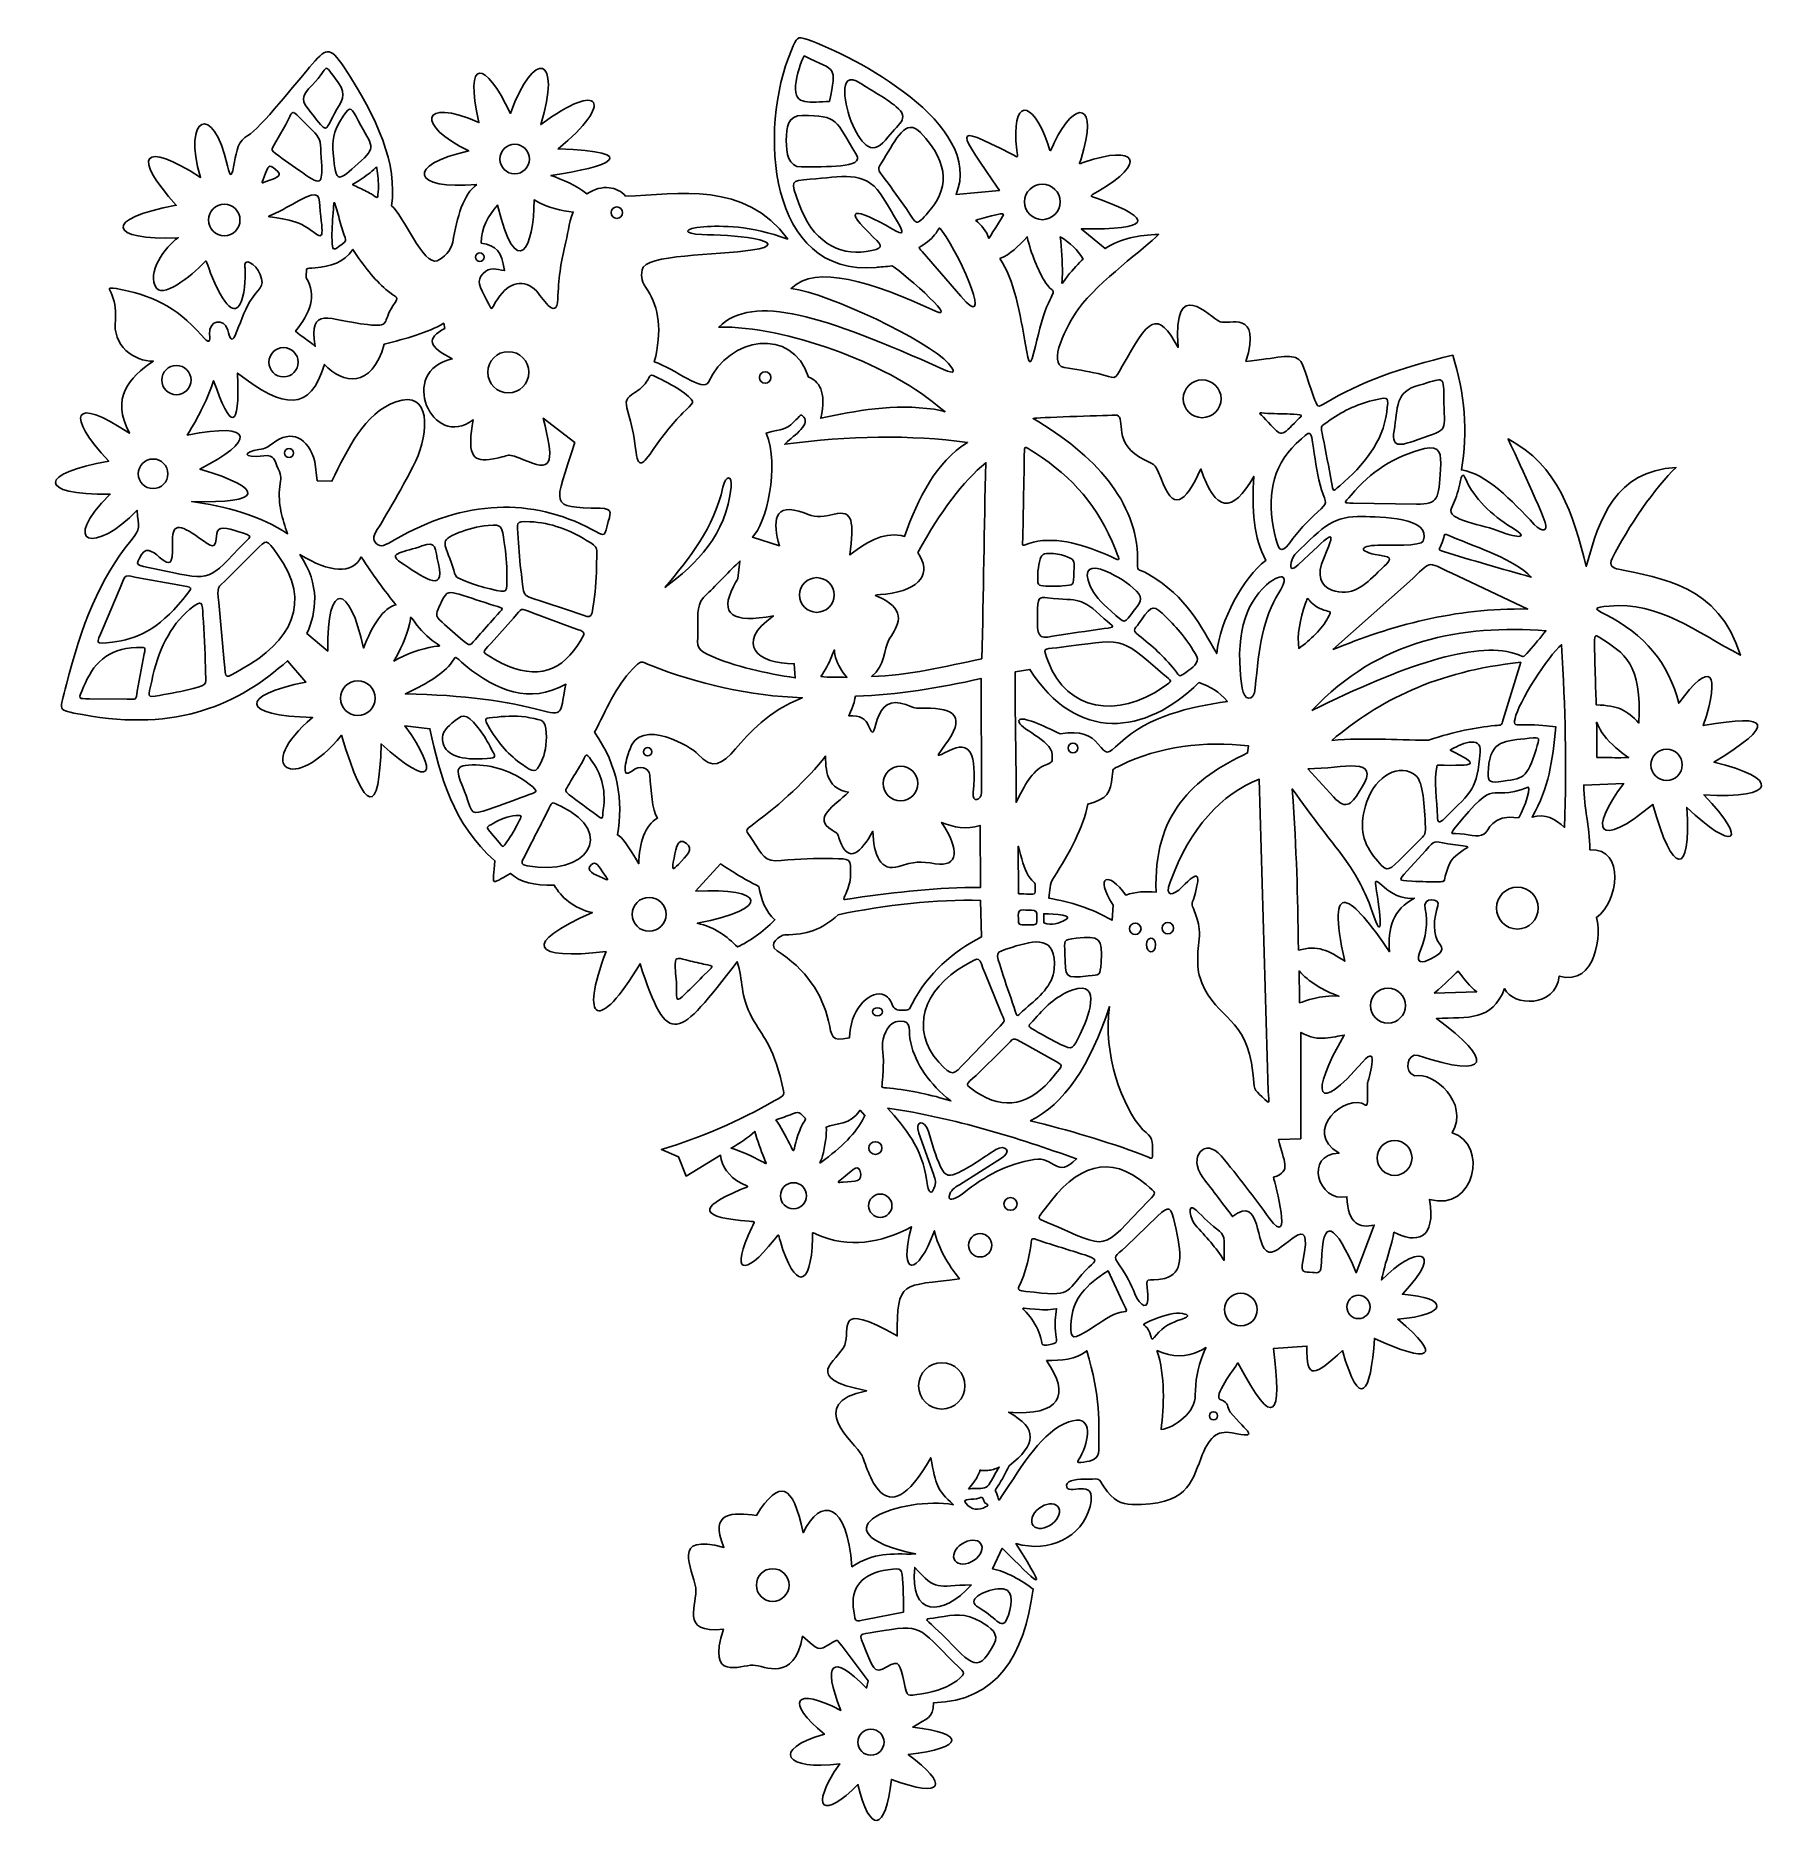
# Model space of a CAD drawing. Header units: centimetres. Extents: x -10.6 to 10.6, y -11 to 10.9.
import ezdxf

# ---------------------------------------------------------------- set-up
doc = ezdxf.new("R2010")
doc.units = ezdxf.units.CM
doc.header["$MEASUREMENT"] = 0
doc.layers.add('Camada 1', color=7, linetype='Continuous')

msp = doc.modelspace()

# ---------------------------------------------------------------- linework, layer by layer
at = {"layer": 'Camada 1', "color": 250}
for centre in [(-0.4032, -2.66266), (1.23893, -3.34176)]:
    msp.add_ellipse(centre, major_axis=(0.08025, 0), ratio=0.96149533, dxfattribs=at)
for points, knots in [([(-5.24868, 9.05471), (-5.41529, 8.936), (-5.48768, 8.66024), (-5.54066, 8.35341), (-5.54066, 8.35341), (-5.5588, 8.24835), (-5.65058, 8.16301), (-5.73146, 8.12829), (-5.73146, 8.12829), (-5.89666, 8.05736), (-6.1452, 8.69401), (-6.28583, 8.79542), (-6.28583, 8.79542), (-6.21038, 9.29554), (-6.45601, 9.86701), (-6.85832, 10.47323), (-6.85832, 10.47323), (-7.04552, 10.75535), (-7.08386, 10.71036), (-7.28249, 10.48015), (-7.28249, 10.48015), (-7.41924, 10.32162), (-7.88684, 9.72733), (-8.03134, 9.65076), (-8.03134, 9.65076), (-8.14809, 9.58888), (-8.17269, 9.45682), (-8.19379, 9.33101), (-8.19379, 9.33101), (-8.22505, 9.1447), (-8.24503, 9.12436), (-8.27999, 9.28324), (-8.27999, 9.28324), (-8.45394, 10.07387), (-8.83374, 9.88004), (-8.60704, 9.14114), (-8.60704, 9.14114), (-9.32214, 9.59672), (-9.44582, 9.40466), (-8.90344, 8.80158), (-8.90344, 8.80158), (-9.81705, 8.6379), (-9.72144, 8.36802), (-8.87874, 8.40649), (-8.87874, 8.40649), (-9.04203, 8.30129), (-9.27196, 7.97228), (-9.14128, 7.79469), (-9.14128, 7.79469), (-9.04528, 7.66425), (-8.64952, 8.00594), (-8.54764, 8.12155), (-8.54764, 8.12155), (-8.53047, 8.14106), (-8.49609, 7.96948), (-8.40246, 7.7847), (-8.40246, 7.7847), (-8.22789, 7.44015), (-8.13695, 7.52752), (-8.09644, 7.68195), (-8.09644, 7.68195), (-8.05482, 7.84057), (-8.06591, 8.04058), (-8.06774, 8.05077), (-8.06774, 8.05077), (-8.08969, 8.17199), (-7.93569, 8.10068), (-7.88154, 7.95976), (-7.88154, 7.95976), (-7.81946, 7.7982), (-7.90273, 7.80128), (-8.00688, 7.63216), (-8.00688, 7.63216), (-8.08144, 7.51113), (-8.12726, 7.35615), (-8.18787, 7.21977), (-8.18787, 7.21977), (-8.23013, 7.12467), (-8.25694, 7.19666), (-8.27773, 7.28436), (-8.27773, 7.28436), (-8.31469, 7.44033), (-8.51486, 7.40395), (-8.49797, 7.23659), (-8.49797, 7.23659), (-8.48847, 7.14238), (-8.49715, 7.10522), (-8.59672, 7.2205), (-8.59672, 7.2205), (-8.90986, 7.58305), (-9.22442, 7.71594), (-9.6333, 7.78997), (-9.6333, 7.78997), (-9.75411, 7.79997), (-9.71551, 7.80328), (-9.68032, 7.70621), (-9.68032, 7.70621), (-9.64551, 7.61031), (-9.63287, 7.50227), (-9.64346, 7.40992), (-9.64346, 7.40992), (-9.67982, 7.09256), (-9.41603, 6.90221), (-9.1813, 6.90635), (-9.1813, 6.90635), (-9.48125, 6.70306), (-9.69977, 6.46411), (-9.47145, 6.02971), (-9.47145, 6.02971), (-10.17193, 6.49829), (-10.25106, 6.25091), (-9.72456, 5.69017), (-9.72456, 5.69017), (-10.57313, 5.54628), (-10.60846, 5.27678), (-9.70604, 5.28889), (-9.70604, 5.28889), (-10.33203, 4.66873), (-9.88711, 4.56126), (-9.37881, 5.09446), (-9.37881, 5.09446), (-9.36645, 4.87896), (-9.32277, 4.8809), (-9.45495, 4.72213), (-9.45495, 4.72213), (-9.8264, 4.27591), (-10.06628, 3.66872), (-10.23676, 2.97686), (-10.23676, 2.97686), (-10.31908, 2.64285), (-10.37403, 2.66949), (-10.04355, 2.60821), (-10.04355, 2.60821), (-8.88236, 2.39289), (-8.14456, 2.73527), (-7.54837, 3.26408), (-7.54837, 3.26408), (-7.54837, 3.26408), (-7.32611, 3.00481), (-7.32611, 3.00481), (-7.32611, 3.00481), (-8.15024, 2.83806), (-8.1256, 2.59605), (-7.24585, 2.57267), (-7.24585, 2.57267), (-7.97121, 1.96392), (-7.47529, 1.63749), (-6.89395, 2.35659), (-6.89395, 2.35659), (-6.6005, 1.38522), (-6.43043, 1.36446), (-6.41242, 2.25165), (-6.41242, 2.25165), (-5.78455, 1.68798), (-5.69855, 1.86865), (-6.12227, 2.47388), (-6.12227, 2.47388), (-6.12227, 2.47388), (-5.81977, 2.43685), (-5.81977, 2.43685), (-5.81977, 2.43685), (-5.69109, 1.85497), (-5.53974, 1.28097), (-5.02959, 0.83177), (-5.02959, 0.83177), (-5.05063, 0.52333), (-5.10144, 0.53031), (-4.83821, 0.67743), (-4.83821, 0.67743), (-4.72039, 0.56701), (-4.55684, 0.53063), (-4.30729, 0.53544), (-4.30729, 0.53544), (-4.22686, 0.38947), (-4.07292, 0.24929), (-3.84429, 0.20206), (-3.84429, 0.20206), (-4.71317, -0.17916), (-4.58151, -0.38122), (-3.67751, -0.27333), (-3.67751, -0.27333), (-4.00493, -1.12788), (-3.77002, -1.27532), (-3.26389, -0.42148), (-3.26389, -0.42148), (-2.92271, -1.48149), (-2.80212, -1.32849), (-2.08475, -0.39678), (-2.08475, -0.39678), (-2.00501, -0.62149), (-2.05236, -0.80641), (-1.90046, -1.08164), (-1.90046, -1.08164), (-1.77442, -1.30997), (-1.65858, -1.38534), (-1.54046, -1.87701), (-1.54046, -1.87701), (-1.50212, -2.03653), (-1.49232, -2.00575), (-1.63269, -2.08807), (-1.63269, -2.08807), (-2.05445, -2.33543), (-2.51564, -2.52767), (-3.00458, -2.68094), (-3.00458, -2.68094), (-3.00458, -2.68094), (-2.79468, -2.76737), (-2.79468, -2.76737), (-2.79468, -2.76737), (-2.79468, -2.76737), (-2.70487, -3.00189), (-2.70487, -3.00189), (-2.70487, -3.00189), (-2.70487, -3.00189), (-2.28507, -2.74878), (-2.28507, -2.74878), (-2.28507, -2.74878), (-2.27277, -2.88558), (-2.18349, -3.00876), (-2.04297, -3.08562), (-2.04297, -3.08562), (-1.94178, -3.14091), (-1.91347, -3.1139), (-2.04097, -3.16723), (-2.04097, -3.16723), (-2.59245, -3.39793), (-2.52238, -3.50593), (-1.93872, -3.55256), (-1.93872, -3.55256), (-1.85332, -3.55932), (-1.86794, -3.54808), (-1.90617, -3.62803), (-1.90617, -3.62803), (-2.17259, -4.18501), (-2.00835, -4.24726), (-1.63394, -3.77933), (-1.63394, -3.77933), (-1.56859, -3.69774), (-1.58707, -3.69664), (-1.55816, -3.79725), (-1.55816, -3.79725), (-1.39055, -4.38042), (-1.17938, -4.38104), (-1.16811, -3.7586), (-1.16811, -3.7586), (-1.16665, -3.67714), (-1.18297, -3.68193), (-1.11416, -3.71212), (-1.11416, -3.71212), (-0.72262, -3.88416), (-0.34049, -3.81906), (0.03619, -3.61925), (0.03619, -3.61925), (-0.13307, -4.25017), (0.11652, -4.21797), (0.314, -3.66862), (0.314, -3.66862), (0.36388, -3.88762), (0.47918, -4.07411), (0.61961, -4.25202), (0.61961, -4.25202), (-0.07323, -4.34415), (-0.14444, -4.25792), (-0.13664, -4.9466), (-0.13664, -4.9466), (-0.91744, -4.50102), (-0.69781, -4.86873), (-0.77612, -5.05714), (-0.77612, -5.05714), (-0.86056, -5.26033), (-1.32408, -5.45244), (-0.50705, -5.61334), (-0.50705, -5.61334), (-1.27622, -5.76732), (-0.64493, -6.24648), (-0.56532, -6.40116), (-0.56532, -6.40116), (-0.50083, -6.52647), (-0.30635, -7.45317), (0.27085, -6.4283), (0.27085, -6.4283), (0.33713, -6.77029), (0.33734, -6.81008), (0.54559, -6.99941), (0.54559, -6.99941), (-0.05738, -6.88408), (-1.22778, -7.30951), (0.08874, -7.59822), (0.08874, -7.59822), (-0.22597, -7.60115), (-0.4042, -7.57108), (-0.6891, -7.75263), (-0.6891, -7.75263), (-0.74209, -6.96443), (-1.06907, -6.90005), (-1.28175, -7.33903), (-1.28175, -7.33903), (-1.40638, -6.73777), (-1.56734, -6.67936), (-1.84961, -7.12918), (-1.84961, -7.12918), (-2.12902, -7.09483), (-2.43196, -7.06965), (-2.24473, -7.51813), (-2.24473, -7.51813), (-2.89699, -7.34056), (-2.62444, -7.76747), (-2.58735, -8.00991), (-2.58735, -8.00991), (-2.55935, -8.19298), (-2.79455, -8.57795), (-2.25075, -8.51208), (-2.25075, -8.51208), (-2.45562, -9.15836), (-2.04786, -8.9451), (-1.88954, -8.95003), (-1.88954, -8.95003), (-1.74891, -8.95439), (-1.39294, -9.16792), (-1.2877, -8.59851), (-1.2877, -8.59851), (-1.09141, -8.76756), (-1.09891, -8.78143), (-0.95076, -8.69169), (-0.95076, -8.69169), (-0.85147, -8.63153), (-0.87794, -8.62828), (-0.80834, -8.72073), (-0.80834, -8.72073), (-0.80834, -8.72073), (-0.49122, -9.14182), (-0.49122, -9.14182), (-0.49122, -9.14182), (-0.49122, -9.14182), (-0.5097, -9.22828), (-0.5097, -9.22828), (-0.5097, -9.22828), (-0.94027, -8.79769), (-1.04947, -8.92001), (-0.82454, -9.49991), (-0.82454, -9.49991), (-1.38622, -9.20172), (-1.51254, -9.39202), (-1.0221, -9.79006), (-1.0221, -9.79006), (-1.69194, -9.97601), (-1.49169, -10.23844), (-0.8369, -10.14813), (-0.8369, -10.14813), (-1.22383, -10.71454), (-1.02753, -10.82648), (-0.61464, -10.40125), (-0.61464, -10.40125), (-0.47399, -11.00343), (-0.27756, -10.98186), (-0.20719, -10.33952), (-0.20719, -10.33952), (0.43903, -10.58121), (0.49288, -10.40281), (-0.00343, -10.03699), (-0.00343, -10.03699), (0.6852, -9.95563), (0.70474, -9.77821), (0.05215, -9.70364), (0.05215, -9.70364), (0.23183, -9.58686), (0.29608, -9.60997), (0.30527, -9.40731), (0.30527, -9.40731), (1.07493, -9.38597), (1.40424, -8.83614), (1.51528, -8.02447), (1.51528, -8.02447), (1.37596, -7.91893), (1.18601, -7.80749), (1.02154, -7.78063), (1.02154, -7.78063), (1.02154, -7.78063), (1.13884, -7.52752), (1.13884, -7.52752), (1.13884, -7.52752), (1.54793, -7.92761), (1.74564, -8.16637), (1.30564, -7.47195), (1.30564, -7.47195), (1.71227, -7.58643), (2.10737, -7.39868), (2.20623, -7.01959), (2.20623, -7.01959), (2.30606, -6.63677), (1.91149, -6.91676), (1.92103, -6.76291), (1.92103, -6.76291), (1.9253, -6.694), (2.0676, -6.68642), (2.18487, -6.68702), (2.18487, -6.68702), (2.34367, -6.68782), (2.29624, -6.66551), (2.3796, -6.78684), (2.3796, -6.78684), (2.48887, -6.94571), (2.58898, -6.99404), (2.71557, -6.99605), (2.71557, -6.99605), (3.38615, -7.00677), (3.4367, -6.74337), (3.55256, -6.44021), (3.55256, -6.44021), (3.65118, -6.18215), (3.74258, -6.08839), (3.93391, -6.1261), (3.93391, -6.1261), (4.28336, -6.19498), (4.11751, -6.12037), (3.91192, -5.87233), (3.91192, -5.87233), (3.86134, -5.81135), (3.91273, -5.76493), (3.78949, -5.71987), (3.78949, -5.71987), (3.69859, -5.6866), (3.95644, -5.35099), (4.00382, -5.27386), (4.00382, -5.27386), (4.45287, -6.12864), (4.54239, -5.90606), (4.43596, -5.10099), (4.43596, -5.10099), (4.43596, -5.10099), (4.8434, -5.07014), (4.8434, -5.07014), (4.8434, -5.07014), (4.83448, -5.49955), (4.93966, -5.42978), (5.27558, -5.12557), (5.27558, -5.12557), (5.48781, -5.85895), (5.62055, -5.65956), (5.66451, -4.97742), (5.66451, -4.97742), (6.33167, -5.28403), (6.51468, -5.21803), (5.94849, -4.74282), (5.94849, -4.74282), (6.5695, -4.69222), (6.57894, -4.4793), (6.00406, -4.44032), (6.00406, -4.44032), (6.55356, -3.85936), (6.1471, -3.85271), (5.75108, -4.2674), (5.75108, -4.2674), (5.76344, -4.15628), (5.88895, -3.79615), (5.90131, -3.68503), (5.90131, -3.68503), (6.16715, -3.82749), (6.41955, -3.77993), (6.3335, -3.28578), (6.3335, -3.28578), (6.88858, -3.45296), (7.05045, -2.60962), (6.61137, -2.477), (6.61137, -2.477), (6.81858, -2.10784), (6.3862, -1.73237), (6.15517, -1.78485), (6.15517, -1.78485), (6.01672, -1.74056), (6.0626, -1.49286), (6.19466, -1.53689), (6.19466, -1.53689), (7.08256, -1.83322), (7.12183, -1.6003), (6.41808, -1.08792), (6.41808, -1.08792), (6.80751, -1.066), (7.0943, -1.12363), (7.24533, -0.72367), (7.24533, -0.72367), (7.35122, -0.94126), (7.86377, -0.96138), (7.91217, -0.5704), (7.91217, -0.5704), (8.36923, -0.70629), (8.42609, -0.02411), (8.36283, 0.14272), (8.36283, 0.14272), (8.63491, 0.33161), (8.71691, 0.97871), (8.28477, 0.96594), (8.28477, 0.96594), (8.28064, 1.26844), (8.21274, 1.4495), (8.20861, 1.75201), (8.20861, 1.75201), (8.20861, 1.75201), (8.69639, 1.77058), (8.69639, 1.77058), (8.69639, 1.77058), (8.25905, 1.20263), (8.37233, 0.95192), (9.04827, 1.51747), (9.04827, 1.51747), (9.28804, 0.64348), (9.51795, 0.62119), (9.46195, 1.48045), (9.46195, 1.48045), (10.02393, 0.94253), (10.24093, 1.03452), (9.66924, 1.63387), (9.66924, 1.63387), (10.57277, 1.57498), (10.59547, 1.84233), (9.79225, 2.02995), (9.79225, 2.02995), (10.5481, 2.49106), (10.49633, 2.6271), (9.66263, 2.47448), (9.66263, 2.47448), (9.88125, 3.13549), (9.75062, 3.28172), (9.36324, 2.74617), (9.36324, 2.74617), (9.24637, 3.23565), (8.94135, 3.5896), (8.47212, 3.82533), (8.47212, 3.82533), (8.33061, 3.89636), (8.3232, 3.91127), (8.51733, 3.92815), (8.51733, 3.92815), (9.12613, 3.9811), (9.56971, 3.61991), (10.11392, 3.3312), (10.11392, 3.3312), (9.85342, 4.18537), (9.14082, 4.26634), (8.63336, 4.37628), (8.63336, 4.37628), (8.56239, 4.39165), (8.51145, 4.41809), (8.55552, 4.50758), (8.55552, 4.50758), (8.73705, 4.8762), (9.0879, 5.38978), (9.33233, 5.61383), (9.33233, 5.61383), (8.58985, 5.5692), (8.40108, 5.00249), (8.23962, 4.41007), (8.23962, 4.41007), (8.08267, 5.04196), (7.89584, 5.64642), (7.28852, 5.9605), (7.28852, 5.9605), (7.29981, 5.93515), (7.61777, 5.27123), (7.73951, 4.94532), (7.73951, 4.94532), (7.78054, 4.83551), (7.70233, 4.81929), (7.60741, 4.92035), (7.60741, 4.92035), (7.33561, 5.20971), (7.02363, 5.54142), (6.72094, 5.58305), (6.72094, 5.58305), (6.80172, 6.04196), (6.76557, 6.51938), (6.61592, 6.97829), (6.61592, 6.97829), (5.97026, 6.82765), (5.47872, 6.64226), (5.07171, 6.3987), (5.07171, 6.3987), (4.96639, 6.33571), (4.97606, 6.34394), (4.9243, 6.47856), (4.9243, 6.47856), (4.8342, 6.71291), (4.81311, 6.87073), (4.7441, 6.92673), (4.7441, 6.92673), (4.65123, 7.00207), (4.4784, 6.94279), (4.10088, 6.90038), (4.10088, 6.90038), (4.30078, 7.54333), (3.88738, 7.34385), (3.79003, 7.38499), (3.79003, 7.38499), (3.65114, 7.44369), (3.21334, 7.96127), (3.27776, 7.07324), (3.27776, 7.07324), (3.01985, 7.54354), (2.91915, 7.4195), (2.59928, 6.84511), (2.59928, 6.84511), (2.49484, 6.65753), (2.52643, 6.70154), (2.30387, 6.75471), (2.30387, 6.75471), (2.16811, 6.78713), (2.02875, 6.80563), (1.89127, 6.83116), (1.89127, 6.83116), (1.68268, 6.86989), (1.92189, 7.34323), (2.06629, 7.54147), (2.06629, 7.54147), (2.31656, 7.88503), (2.88344, 8.27977), (3.03904, 8.44795), (3.03904, 8.44795), (2.80136, 8.4391), (2.57698, 8.39931), (2.38876, 8.27516), (2.38876, 8.27516), (2.38876, 8.27516), (2.10067, 8.51386), (2.10067, 8.51386), (2.10067, 8.51386), (2.95442, 8.50432), (2.98332, 8.62752), (2.344, 8.86773), (2.344, 8.86773), (2.20065, 8.92153), (2.17703, 8.89715), (2.30337, 8.97055), (2.30337, 8.97055), (2.90806, 9.32205), (2.77825, 9.54765), (2.13561, 9.32545), (2.13561, 9.32545), (2.06209, 9.30006), (2.07319, 9.29272), (2.09731, 9.36722), (2.09731, 9.36722), (2.31912, 10.05083), (2.02675, 10.10284), (1.77022, 9.56213), (1.77022, 9.56213), (1.7137, 9.44289), (1.73414, 9.42372), (1.69157, 9.54961), (1.69157, 9.54961), (1.50434, 10.10291), (1.24192, 10.10801), (1.31539, 9.47291), (1.31539, 9.47291), (1.32728, 9.36993), (1.34372, 9.37795), (1.24781, 9.42718), (1.24781, 9.42718), (0.48306, 9.82015), (0.61933, 9.70569), (1.10468, 8.98305), (1.10468, 8.98305), (1.10468, 8.98305), (0.57789, 8.93366), (0.57789, 8.93366), (0.57789, 8.93366), (0.9298, 9.78258), (-0.6616, 10.62142), (-1.22935, 10.81627), (-1.22935, 10.81627), (-1.35869, 10.86066), (-1.35725, 10.84383), (-1.42352, 10.68837), (-1.42352, 10.68837), (-1.83464, 9.72415), (-1.70698, 7.92987), (-0.39494, 8.04685), (-0.39494, 8.04685), (-0.35451, 8.05045), (-0.26745, 8.05738), (-0.20247, 8.06486), (-0.20247, 8.06486), (-0.16889, 8.06873), (0.65352, 7.36488), (0.3188, 7.51892), (0.3188, 7.51892), (-0.45207, 7.87389), (-1.1207, 8.08568), (-1.42725, 7.79055), (-1.42725, 7.79055), (-0.96259, 7.72725), (0.23598, 7.15791), (0.4859, 6.87723), (0.4859, 6.87723), (0.57665, 6.77529), (0.56523, 6.74296), (0.42594, 6.80537), (0.42594, 6.80537), (-1.04915, 7.46635), (-1.87772, 7.73268), (-2.30693, 7.32141), (-2.30693, 7.32141), (-1.48917, 7.32959), (-0.28147, 6.89088), (0.34846, 6.36763), (0.34846, 6.36763), (0.48737, 6.25225), (0.47754, 6.29617), (0.31245, 6.32057), (0.31245, 6.32057), (-0.17406, 6.39249), (-0.65242, 6.30284), (-1.06823, 6.21202), (-1.06823, 6.21202), (-0.98552, 6.54187), (-1.10018, 6.66809), (-1.21485, 6.7119), (-1.21485, 6.7119), (-1.41747, 7.33016), (-2.18273, 7.20456), (-2.43384, 6.65109), (-2.43384, 6.65109), (-2.49342, 6.51981), (-2.84323, 6.81722), (-3.09091, 6.89855), (-3.09091, 6.89855), (-2.99364, 7.28005), (-3.03359, 7.55866), (-3.17147, 7.76374), (-3.17147, 7.76374), (-3.24386, 7.87139), (-3.25495, 7.92082), (-3.23981, 8.01719), (-3.23981, 8.01719), (-3.20938, 8.21074), (-2.33467, 8.1881), (-1.89329, 8.25877), (-1.89329, 8.25877), (-1.65266, 8.2973), (-1.64843, 8.35236), (-1.88354, 8.39774), (-1.88354, 8.39774), (-2.06632, 8.43302), (-2.34105, 8.4408), (-2.51377, 8.44588), (-2.51377, 8.44588), (-2.74685, 8.45275), (-2.74723, 8.52026), (-2.48792, 8.5393), (-2.48792, 8.5393), (-2.27208, 8.55515), (-1.92862, 8.55903), (-1.4682, 8.38986), (-1.4682, 8.38986), (-1.98763, 9.10498), (-2.80205, 8.9343), (-3.43974, 8.91272), (-3.43974, 8.91272), (-3.53856, 9.02712), (-3.72162, 9.0638), (-3.91213, 8.94049), (-3.91213, 8.94049), (-4.02513, 9.04206), (-4.22197, 9.1178), (-4.34735, 9.16583), (-4.34735, 9.16583), (-3.65345, 9.25847), (-3.19637, 9.45299), (-4.26092, 9.48685), (-4.26092, 9.48685), (-3.57227, 10.05115), (-3.73306, 10.33041), (-4.47082, 9.78318), (-4.47082, 9.78318), (-4.21327, 10.61763), (-4.5504, 10.71803), (-4.84123, 9.91899), (-4.84123, 9.91899), (-5.15208, 10.57259), (-5.40361, 10.60943), (-5.22398, 9.80787), (-5.22398, 9.80787), (-5.94119, 10.12354), (-5.99193, 9.77472), (-5.34746, 9.46216), (-5.34746, 9.46216), (-6.12478, 9.29265), (-6.04029, 8.98191), (-5.24868, 9.05471)], [0, 0, 0, 0, 0.00505051, 0.00505051, 0.00505051, 0.00505051, 0.01010101, 0.01010101, 0.01010101, 0.01010101, 0.01515152, 0.01515152, 0.01515152, 0.01515152, 0.02020202, 0.02020202, 0.02020202, 0.02020202, 0.02525253, 0.02525253, 0.02525253, 0.02525253, 0.03030303, 0.03030303, 0.03030303, 0.03030303, 0.03535354, 0.03535354, 0.03535354, 0.03535354, 0.04040404, 0.04040404, 0.04040404, 0.04040404, 0.04545455, 0.04545455, 0.04545455, 0.04545455, 0.05050505, 0.05050505, 0.05050505, 0.05050505, 0.05555556, 0.05555556, 0.05555556, 0.05555556, 0.06060606, 0.06060606, 0.06060606, 0.06060606, 0.06565657, 0.06565657, 0.06565657, 0.06565657, 0.07070707, 0.07070707, 0.07070707, 0.07070707, 0.07575758, 0.07575758, 0.07575758, 0.07575758, 0.08080808, 0.08080808, 0.08080808, 0.08080808, 0.08585859, 0.08585859, 0.08585859, 0.08585859, 0.09090909, 0.09090909, 0.09090909, 0.09090909, 0.0959596, 0.0959596, 0.0959596, 0.0959596, 0.1010101, 0.1010101, 0.1010101, 0.1010101, 0.10606061, 0.10606061, 0.10606061, 0.10606061, 0.11111111, 0.11111111, 0.11111111, 0.11111111, 0.11616162, 0.11616162, 0.11616162, 0.11616162, 0.12121212, 0.12121212, 0.12121212, 0.12121212, 0.12626263, 0.12626263, 0.12626263, 0.12626263, 0.13131313, 0.13131313, 0.13131313, 0.13131313, 0.13636364, 0.13636364, 0.13636364, 0.13636364, 0.14141414, 0.14141414, 0.14141414, 0.14141414, 0.14646465, 0.14646465, 0.14646465, 0.14646465, 0.15151515, 0.15151515, 0.15151515, 0.15151515, 0.15656566, 0.15656566, 0.15656566, 0.15656566, 0.16161616, 0.16161616, 0.16161616, 0.16161616, 0.16666667, 0.16666667, 0.16666667, 0.16666667, 0.17171717, 0.17171717, 0.17171717, 0.17171717, 0.17676768, 0.17676768, 0.17676768, 0.17676768, 0.18181818, 0.18181818, 0.18181818, 0.18181818, 0.18686869, 0.18686869, 0.18686869, 0.18686869, 0.19191919, 0.19191919, 0.19191919, 0.19191919, 0.1969697, 0.1969697, 0.1969697, 0.1969697, 0.2020202, 0.2020202, 0.2020202, 0.2020202, 0.20707071, 0.20707071, 0.20707071, 0.20707071, 0.21212121, 0.21212121, 0.21212121, 0.21212121, 0.21717172, 0.21717172, 0.21717172, 0.21717172, 0.22222222, 0.22222222, 0.22222222, 0.22222222, 0.22727273, 0.22727273, 0.22727273, 0.22727273, 0.23232323, 0.23232323, 0.23232323, 0.23232323, 0.23737374, 0.23737374, 0.23737374, 0.23737374, 0.24242424, 0.24242424, 0.24242424, 0.24242424, 0.24747475, 0.24747475, 0.24747475, 0.24747475, 0.25252525, 0.25252525, 0.25252525, 0.25252525, 0.25757576, 0.25757576, 0.25757576, 0.25757576, 0.26262626, 0.26262626, 0.26262626, 0.26262626, 0.26767677, 0.26767677, 0.26767677, 0.26767677, 0.27272727, 0.27272727, 0.27272727, 0.27272727, 0.27777778, 0.27777778, 0.27777778, 0.27777778, 0.28282828, 0.28282828, 0.28282828, 0.28282828, 0.28787879, 0.28787879, 0.28787879, 0.28787879, 0.29292929, 0.29292929, 0.29292929, 0.29292929, 0.2979798, 0.2979798, 0.2979798, 0.2979798, 0.3030303, 0.3030303, 0.3030303, 0.3030303, 0.30808081, 0.30808081, 0.30808081, 0.30808081, 0.31313131, 0.31313131, 0.31313131, 0.31313131, 0.31818182, 0.31818182, 0.31818182, 0.31818182, 0.32323232, 0.32323232, 0.32323232, 0.32323232, 0.32828283, 0.32828283, 0.32828283, 0.32828283, 0.33333333, 0.33333333, 0.33333333, 0.33333333, 0.33838384, 0.33838384, 0.33838384, 0.33838384, 0.34343434, 0.34343434, 0.34343434, 0.34343434, 0.34848485, 0.34848485, 0.34848485, 0.34848485, 0.35353535, 0.35353535, 0.35353535, 0.35353535, 0.35858586, 0.35858586, 0.35858586, 0.35858586, 0.36363636, 0.36363636, 0.36363636, 0.36363636, 0.36868687, 0.36868687, 0.36868687, 0.36868687, 0.37373737, 0.37373737, 0.37373737, 0.37373737, 0.37878788, 0.37878788, 0.37878788, 0.37878788, 0.38383838, 0.38383838, 0.38383838, 0.38383838, 0.38888889, 0.38888889, 0.38888889, 0.38888889, 0.39393939, 0.39393939, 0.39393939, 0.39393939, 0.3989899, 0.3989899, 0.3989899, 0.3989899, 0.4040404, 0.4040404, 0.4040404, 0.4040404, 0.40909091, 0.40909091, 0.40909091, 0.40909091, 0.41414141, 0.41414141, 0.41414141, 0.41414141, 0.41919192, 0.41919192, 0.41919192, 0.41919192, 0.42424242, 0.42424242, 0.42424242, 0.42424242, 0.42929293, 0.42929293, 0.42929293, 0.42929293, 0.43434343, 0.43434343, 0.43434343, 0.43434343, 0.43939394, 0.43939394, 0.43939394, 0.43939394, 0.44444444, 0.44444444, 0.44444444, 0.44444444, 0.44949495, 0.44949495, 0.44949495, 0.44949495, 0.45454545, 0.45454545, 0.45454545, 0.45454545, 0.45959596, 0.45959596, 0.45959596, 0.45959596, 0.46464646, 0.46464646, 0.46464646, 0.46464646, 0.46969697, 0.46969697, 0.46969697, 0.46969697, 0.47474747, 0.47474747, 0.47474747, 0.47474747, 0.47979798, 0.47979798, 0.47979798, 0.47979798, 0.48484848, 0.48484848, 0.48484848, 0.48484848, 0.48989899, 0.48989899, 0.48989899, 0.48989899, 0.49494949, 0.49494949, 0.49494949, 0.49494949, 0.5, 0.5, 0.5, 0.5, 0.50505051, 0.50505051, 0.50505051, 0.50505051, 0.51010101, 0.51010101, 0.51010101, 0.51010101, 0.51515152, 0.51515152, 0.51515152, 0.51515152, 0.52020202, 0.52020202, 0.52020202, 0.52020202, 0.52525253, 0.52525253, 0.52525253, 0.52525253, 0.53030303, 0.53030303, 0.53030303, 0.53030303, 0.53535354, 0.53535354, 0.53535354, 0.53535354, 0.54040404, 0.54040404, 0.54040404, 0.54040404, 0.54545455, 0.54545455, 0.54545455, 0.54545455, 0.55050505, 0.55050505, 0.55050505, 0.55050505, 0.55555556, 0.55555556, 0.55555556, 0.55555556, 0.56060606, 0.56060606, 0.56060606, 0.56060606, 0.56565657, 0.56565657, 0.56565657, 0.56565657, 0.57070707, 0.57070707, 0.57070707, 0.57070707, 0.57575758, 0.57575758, 0.57575758, 0.57575758, 0.58080808, 0.58080808, 0.58080808, 0.58080808, 0.58585859, 0.58585859, 0.58585859, 0.58585859, 0.59090909, 0.59090909, 0.59090909, 0.59090909, 0.5959596, 0.5959596, 0.5959596, 0.5959596, 0.6010101, 0.6010101, 0.6010101, 0.6010101, 0.60606061, 0.60606061, 0.60606061, 0.60606061, 0.61111111, 0.61111111, 0.61111111, 0.61111111, 0.61616162, 0.61616162, 0.61616162, 0.61616162, 0.62121212, 0.62121212, 0.62121212, 0.62121212, 0.62626263, 0.62626263, 0.62626263, 0.62626263, 0.63131313, 0.63131313, 0.63131313, 0.63131313, 0.63636364, 0.63636364, 0.63636364, 0.63636364, 0.64141414, 0.64141414, 0.64141414, 0.64141414, 0.64646465, 0.64646465, 0.64646465, 0.64646465, 0.65151515, 0.65151515, 0.65151515, 0.65151515, 0.65656566, 0.65656566, 0.65656566, 0.65656566, 0.66161616, 0.66161616, 0.66161616, 0.66161616, 0.66666667, 0.66666667, 0.66666667, 0.66666667, 0.67171717, 0.67171717, 0.67171717, 0.67171717, 0.67676768, 0.67676768, 0.67676768, 0.67676768, 0.68181818, 0.68181818, 0.68181818, 0.68181818, 0.68686869, 0.68686869, 0.68686869, 0.68686869, 0.69191919, 0.69191919, 0.69191919, 0.69191919, 0.6969697, 0.6969697, 0.6969697, 0.6969697, 0.7020202, 0.7020202, 0.7020202, 0.7020202, 0.70707071, 0.70707071, 0.70707071, 0.70707071, 0.71212121, 0.71212121, 0.71212121, 0.71212121, 0.71717172, 0.71717172, 0.71717172, 0.71717172, 0.72222222, 0.72222222, 0.72222222, 0.72222222, 0.72727273, 0.72727273, 0.72727273, 0.72727273, 0.73232323, 0.73232323, 0.73232323, 0.73232323, 0.73737374, 0.73737374, 0.73737374, 0.73737374, 0.74242424, 0.74242424, 0.74242424, 0.74242424, 0.74747475, 0.74747475, 0.74747475, 0.74747475, 0.75252525, 0.75252525, 0.75252525, 0.75252525, 0.75757576, 0.75757576, 0.75757576, 0.75757576, 0.76262626, 0.76262626, 0.76262626, 0.76262626, 0.76767677, 0.76767677, 0.76767677, 0.76767677, 0.77272727, 0.77272727, 0.77272727, 0.77272727, 0.77777778, 0.77777778, 0.77777778, 0.77777778, 0.78282828, 0.78282828, 0.78282828, 0.78282828, 0.78787879, 0.78787879, 0.78787879, 0.78787879, 0.79292929, 0.79292929, 0.79292929, 0.79292929, 0.7979798, 0.7979798, 0.7979798, 0.7979798, 0.8030303, 0.8030303, 0.8030303, 0.8030303, 0.80808081, 0.80808081, 0.80808081, 0.80808081, 0.81313131, 0.81313131, 0.81313131, 0.81313131, 0.81818182, 0.81818182, 0.81818182, 0.81818182, 0.82323232, 0.82323232, 0.82323232, 0.82323232, 0.82828283, 0.82828283, 0.82828283, 0.82828283, 0.83333333, 0.83333333, 0.83333333, 0.83333333, 0.83838384, 0.83838384, 0.83838384, 0.83838384, 0.84343434, 0.84343434, 0.84343434, 0.84343434, 0.84848485, 0.84848485, 0.84848485, 0.84848485, 0.85353535, 0.85353535, 0.85353535, 0.85353535, 0.85858586, 0.85858586, 0.85858586, 0.85858586, 0.86363636, 0.86363636, 0.86363636, 0.86363636, 0.86868687, 0.86868687, 0.86868687, 0.86868687, 0.87373737, 0.87373737, 0.87373737, 0.87373737, 0.87878788, 0.87878788, 0.87878788, 0.87878788, 0.88383838, 0.88383838, 0.88383838, 0.88383838, 0.88888889, 0.88888889, 0.88888889, 0.88888889, 0.89393939, 0.89393939, 0.89393939, 0.89393939, 0.8989899, 0.8989899, 0.8989899, 0.8989899, 0.9040404, 0.9040404, 0.9040404, 0.9040404, 0.90909091, 0.90909091, 0.90909091, 0.90909091, 0.91414141, 0.91414141, 0.91414141, 0.91414141, 0.91919192, 0.91919192, 0.91919192, 0.91919192, 0.92424242, 0.92424242, 0.92424242, 0.92424242, 0.92929293, 0.92929293, 0.92929293, 0.92929293, 0.93434343, 0.93434343, 0.93434343, 0.93434343, 0.93939394, 0.93939394, 0.93939394, 0.93939394, 0.94444444, 0.94444444, 0.94444444, 0.94444444, 0.94949495, 0.94949495, 0.94949495, 0.94949495, 0.95454545, 0.95454545, 0.95454545, 0.95454545, 0.95959596, 0.95959596, 0.95959596, 0.95959596, 0.96464646, 0.96464646, 0.96464646, 0.96464646, 0.96969697, 0.96969697, 0.96969697, 0.96969697, 0.97474747, 0.97474747, 0.97474747, 0.97474747, 0.97979798, 0.97979798, 0.97979798, 0.97979798, 0.98484848, 0.98484848, 0.98484848, 0.98484848, 0.98989899, 0.98989899, 0.98989899, 0.98989899, 1, 1, 1, 1]), ([(-6.93371, 10.2933), (-6.81736, 10.14067), (-6.89991, 10.06211), (-6.97843, 9.91774), (-6.97843, 9.91774), (-7.1037, 9.68731), (-7.05523, 9.67116), (-7.26416, 9.92485), (-7.26416, 9.92485), (-7.38838, 10.07547), (-7.39364, 10.12161), (-7.24713, 10.26799), (-7.24713, 10.26799), (-7.0215, 10.49344), (-7.13796, 10.56126), (-6.93371, 10.2933)], [0, 0, 0, 0, 0.2, 0.2, 0.2, 0.2, 0.4, 0.4, 0.4, 0.4, 0.6, 0.6, 0.6, 0.6, 1, 1, 1, 1]), ([(-0.95922, 10.06222), (-1.18381, 10.06552), (-1.39628, 9.99358), (-1.37351, 10.25929), (-1.37351, 10.25929), (-1.36242, 10.38843), (-1.30743, 10.54724), (-1.26788, 10.61783), (-1.26788, 10.61783), (-0.86497, 10.42093), (-0.88218, 10.50907), (-0.95922, 10.06222)], [0, 0, 0, 0, 0.25, 0.25, 0.25, 0.25, 0.5, 0.5, 0.5, 0.5, 1, 1, 1, 1]), ([(-0.28176, 9.59528), (-0.45321, 9.37971), (-0.5905, 9.57053), (-0.69789, 9.8206), (-0.69789, 9.8206), (-0.76096, 9.96749), (-0.87692, 10.4798), (-0.58933, 10.28817), (-0.58933, 10.28817), (-0.4403, 10.18887), (-0.28427, 10.11381), (-0.14981, 10.00043), (-0.14981, 10.00043), (0.02546, 9.85263), (-0.12299, 9.79494), (-0.28176, 9.59528)], [0, 0, 0, 0, 0.2, 0.2, 0.2, 0.2, 0.4, 0.4, 0.4, 0.4, 0.6, 0.6, 0.6, 0.6, 1, 1, 1, 1]), ([(-7.25344, 9.71869), (-7.15128, 9.61653), (-7.15089, 9.5895), (-7.14337, 9.44147), (-7.14337, 9.44147), (-7.12664, 9.11301), (-7.10376, 9.00823), (-7.32919, 9.16942), (-7.32919, 9.16942), (-7.43794, 9.24718), (-7.54745, 9.32399), (-7.65654, 9.40127), (-7.65654, 9.40127), (-7.78166, 9.48991), (-7.7438, 9.47183), (-7.66191, 9.62046), (-7.66191, 9.62046), (-7.66191, 9.62046), (-7.57105, 9.78532), (-7.57105, 9.78532), (-7.57105, 9.78532), (-7.48371, 9.9438), (-7.51348, 9.97872), (-7.39852, 9.86376), (-7.39852, 9.86376), (-7.39852, 9.86376), (-7.25344, 9.71869), (-7.25344, 9.71869)], [0, 0, 0, 0, 0.125, 0.125, 0.125, 0.125, 0.25, 0.25, 0.25, 0.25, 0.375, 0.375, 0.375, 0.375, 0.5, 0.5, 0.5, 0.5, 0.625, 0.625, 0.625, 0.625, 0.75, 0.75, 0.75, 0.75, 1, 1, 1, 1]), ([(-6.68763, 9.8254), (-6.52227, 9.51256), (-6.45518, 9.51707), (-6.6901, 9.30949), (-6.6901, 9.30949), (-6.91878, 9.10744), (-6.96738, 9.03209), (-6.9943, 9.43373), (-6.9943, 9.43373), (-7.00444, 9.585), (-7.00895, 9.68107), (-6.87405, 9.88549), (-6.87405, 9.88549), (-6.78154, 10.02569), (-6.77275, 9.9864), (-6.68763, 9.8254)], [0, 0, 0, 0, 0.2, 0.2, 0.2, 0.2, 0.4, 0.4, 0.4, 0.4, 0.6, 0.6, 0.6, 0.6, 1, 1, 1, 1]), ([(-1.30321, 9.26874), (-1.46031, 9.26556), (-1.48672, 9.43722), (-1.48601, 9.5912), (-1.48601, 9.5912), (-1.48528, 9.75066), (-1.46581, 9.89536), (-1.29414, 9.89491), (-1.29414, 9.89491), (-0.84895, 9.89374), (-0.88957, 9.83591), (-0.63161, 9.41362), (-0.63161, 9.41362), (-0.53323, 9.25259), (-1.01363, 9.27462), (-1.30321, 9.26874)], [0, 0, 0, 0, 0.2, 0.2, 0.2, 0.2, 0.4, 0.4, 0.4, 0.4, 0.6, 0.6, 0.6, 0.6, 1, 1, 1, 1]), ([(0.24328, 8.72066), (0.07816, 8.52988), (0.10582, 8.57199), (-0.02606, 8.75811), (-0.02606, 8.75811), (-0.11032, 8.87705), (-0.19484, 8.99603), (-0.28227, 9.11493), (-0.28227, 9.11493), (-0.38497, 9.25463), (-0.38572, 9.2259), (-0.302, 9.36216), (-0.302, 9.36216), (-0.15379, 9.60335), (-0.03153, 9.87341), (0.14577, 9.68552), (0.14577, 9.68552), (0.52194, 9.28688), (0.47115, 8.98391), (0.24328, 8.72066)], [0, 0, 0, 0, 0.16666667, 0.16666667, 0.16666667, 0.16666667, 0.33333333, 0.33333333, 0.33333333, 0.33333333, 0.5, 0.5, 0.5, 0.5, 0.66666667, 0.66666667, 0.66666667, 0.66666667, 1, 1, 1, 1]), ([(-4.78815, 9.1842), (-4.88743, 9.1842), (-4.9679, 9.26467), (-4.9679, 9.36395), (-4.9679, 9.36395), (-4.9679, 9.46324), (-4.88743, 9.54371), (-4.78815, 9.54371), (-4.78815, 9.54371), (-4.68886, 9.54371), (-4.60839, 9.46324), (-4.60839, 9.36395), (-4.60839, 9.36395), (-4.60839, 9.26467), (-4.68886, 9.1842), (-4.78815, 9.1842)], [0, 0, 0, 0, 0.2, 0.2, 0.2, 0.2, 0.4, 0.4, 0.4, 0.4, 0.6, 0.6, 0.6, 0.6, 1, 1, 1, 1]), ([(-7.69592, 9.23691), (-7.60005, 9.16092), (-7.67395, 9.14026), (-7.7782, 9.10397), (-7.7782, 9.10397), (-7.87708, 9.06951), (-7.87127, 9.04898), (-7.83394, 9.14771), (-7.83394, 9.14771), (-7.78199, 9.2852), (-7.78631, 9.30857), (-7.69592, 9.23691)], [0, 0, 0, 0, 0.25, 0.25, 0.25, 0.25, 0.5, 0.5, 0.5, 0.5, 1, 1, 1, 1]), ([(-6.50183, 9.2354), (-6.46078, 9.27154), (-6.46734, 9.28024), (-6.45916, 9.22189), (-6.45916, 9.22189), (-6.44792, 9.14185), (-6.44148, 9.05089), (-6.44783, 8.96553), (-6.44783, 8.96553), (-6.45535, 8.86447), (-6.45405, 8.89368), (-6.53351, 8.93906), (-6.53351, 8.93906), (-6.58155, 8.9665), (-6.63636, 8.99438), (-6.68928, 9.01966), (-6.68928, 9.01966), (-6.78393, 9.06479), (-6.77747, 9.04435), (-6.6926, 9.09565), (-6.6926, 9.09565), (-6.62495, 9.13651), (-6.55824, 9.18575), (-6.50183, 9.2354)], [0, 0, 0, 0, 0.14285714, 0.14285714, 0.14285714, 0.14285714, 0.28571429, 0.28571429, 0.28571429, 0.28571429, 0.42857143, 0.42857143, 0.42857143, 0.42857143, 0.57142857, 0.57142857, 0.57142857, 0.57142857, 0.71428571, 0.71428571, 0.71428571, 0.71428571, 1, 1, 1, 1]), ([(-0.51694, 8.24036), (-0.85254, 8.18707), (-1.17487, 8.37041), (-1.33314, 8.82217), (-1.33314, 8.82217), (-1.43363, 9.10897), (-1.44689, 9.10069), (-1.19529, 9.1179), (-1.19529, 9.1179), (-0.8229, 9.14339), (-0.53493, 9.23161), (-0.34275, 8.94163), (-0.34275, 8.94163), (-0.25899, 8.81528), (-0.19851, 8.71329), (-0.13318, 8.59905), (-0.13318, 8.59905), (-0.05281, 8.45855), (-0.05678, 8.43134), (-0.19381, 8.51145), (-0.19381, 8.51145), (-0.65666, 8.78211), (-0.81941, 8.78273), (-0.42404, 8.41176), (-0.42404, 8.41176), (-0.30157, 8.29685), (-0.30295, 8.27435), (-0.51694, 8.24036)], [0, 0, 0, 0, 0.125, 0.125, 0.125, 0.125, 0.25, 0.25, 0.25, 0.25, 0.375, 0.375, 0.375, 0.375, 0.5, 0.5, 0.5, 0.5, 0.625, 0.625, 0.625, 0.625, 0.75, 0.75, 0.75, 0.75, 1, 1, 1, 1]), ([(-7.14665, 8.66636), (-7.10544, 8.34689), (-7.13663, 8.41015), (-7.30909, 8.52747), (-7.30909, 8.52747), (-7.39531, 8.5861), (-7.49974, 8.61624), (-7.61012, 8.637), (-7.61012, 8.637), (-7.82618, 8.67758), (-7.8301, 8.63913), (-7.64431, 8.73154), (-7.64431, 8.73154), (-7.53741, 8.78472), (-7.43501, 8.84797), (-7.32719, 8.89911), (-7.32719, 8.89911), (-7.12508, 8.99502), (-7.16993, 8.8469), (-7.14665, 8.66636)], [0, 0, 0, 0, 0.16666667, 0.16666667, 0.16666667, 0.16666667, 0.33333333, 0.33333333, 0.33333333, 0.33333333, 0.5, 0.5, 0.5, 0.5, 0.66666667, 0.66666667, 0.66666667, 0.66666667, 1, 1, 1, 1]), ([(1.62692, 8.62681), (1.50759, 8.62681), (1.41086, 8.72354), (1.41086, 8.84287), (1.41086, 8.84287), (1.41086, 8.9622), (1.50759, 9.05893), (1.62692, 9.05893), (1.62692, 9.05893), (1.74626, 9.05893), (1.84299, 8.9622), (1.84299, 8.84287), (1.84299, 8.84287), (1.84299, 8.72354), (1.74626, 8.62681), (1.62692, 8.62681)], [0, 0, 0, 0, 0.2, 0.2, 0.2, 0.2, 0.4, 0.4, 0.4, 0.4, 0.6, 0.6, 0.6, 0.6, 1, 1, 1, 1]), ([(-8.12797, 8.62315), (-8.12797, 8.51744), (-8.21365, 8.43177), (-8.31935, 8.43177), (-8.31935, 8.43177), (-8.42506, 8.43177), (-8.51074, 8.51744), (-8.51074, 8.62315), (-8.51074, 8.62315), (-8.51074, 8.72886), (-8.42506, 8.81453), (-8.31935, 8.81453), (-8.31935, 8.81453), (-8.21365, 8.81453), (-8.12797, 8.72886), (-8.12797, 8.62315)], [0, 0, 0, 0, 0.2, 0.2, 0.2, 0.2, 0.4, 0.4, 0.4, 0.4, 0.6, 0.6, 0.6, 0.6, 1, 1, 1, 1]), ([(-6.89039, 8.52693), (-6.8466, 8.36955), (-6.79855, 8.38857), (-6.92503, 8.29879), (-6.92503, 8.29879), (-6.98999, 8.25268), (-7.00423, 8.25231), (-7.00849, 8.37293), (-7.00849, 8.37293), (-7.01243, 8.48452), (-7.0055, 8.59984), (-6.99544, 8.71196), (-6.99544, 8.71196), (-6.9851, 8.82749), (-6.99585, 8.90184), (-6.95129, 8.74713), (-6.95129, 8.74713), (-6.93003, 8.6734), (-6.91013, 8.59786), (-6.89039, 8.52693)], [0, 0, 0, 0, 0.16666667, 0.16666667, 0.16666667, 0.16666667, 0.33333333, 0.33333333, 0.33333333, 0.33333333, 0.5, 0.5, 0.5, 0.5, 0.66666667, 0.66666667, 0.66666667, 0.66666667, 1, 1, 1, 1]), ([(-4.52053, 7.75659), (-4.67839, 7.91559), (-4.85387, 7.86999), (-4.99504, 7.66563), (-4.99504, 7.66563), (-5.08834, 7.53064), (-5.04673, 7.49155), (-5.13037, 7.65184), (-5.13037, 7.65184), (-5.21471, 7.81343), (-5.25986, 7.88701), (-5.17107, 7.97254), (-5.17107, 7.97254), (-5.08432, 8.05607), (-5.02259, 8.0227), (-4.91047, 8.00868), (-4.91047, 8.00868), (-4.95189, 8.24718), (-5.011, 8.30726), (-5.19444, 8.34204), (-5.19444, 8.34204), (-5.19694, 8.52571), (-5.10978, 8.67092), (-4.99689, 8.80509), (-4.99689, 8.80509), (-4.76898, 7.84873), (-4.54498, 8.2899), (-4.55239, 8.86682), (-4.55239, 8.86682), (-4.37912, 8.76628), (-4.21743, 8.73681), (-4.07704, 8.71865), (-4.07704, 8.71865), (-4.13718, 8.57378), (-4.14094, 8.43927), (-4.17676, 8.30528), (-4.17676, 8.30528), (-4.23065, 8.10363), (-4.25506, 7.89832), (-4.26467, 7.66287), (-4.26467, 7.66287), (-4.27649, 7.37381), (-4.47583, 7.71159), (-4.52053, 7.75659)], [0, 0, 0, 0, 0.08333333, 0.08333333, 0.08333333, 0.08333333, 0.16666667, 0.16666667, 0.16666667, 0.16666667, 0.25, 0.25, 0.25, 0.25, 0.33333333, 0.33333333, 0.33333333, 0.33333333, 0.41666667, 0.41666667, 0.41666667, 0.41666667, 0.5, 0.5, 0.5, 0.5, 0.58333333, 0.58333333, 0.58333333, 0.58333333, 0.66666667, 0.66666667, 0.66666667, 0.66666667, 0.75, 0.75, 0.75, 0.75, 0.83333333, 0.83333333, 0.83333333, 0.83333333, 1, 1, 1, 1]), ([(-3.54657, 8.64282), (-3.58502, 8.64282), (-3.61619, 8.674), (-3.61619, 8.71247), (-3.61619, 8.71247), (-3.61619, 8.75092), (-3.58502, 8.78209), (-3.54657, 8.78209), (-3.54657, 8.78209), (-3.5081, 8.78209), (-3.47692, 8.75092), (-3.47692, 8.71247), (-3.47692, 8.71247), (-3.47692, 8.674), (-3.5081, 8.64282), (-3.54657, 8.64282)], [0, 0, 0, 0, 0.2, 0.2, 0.2, 0.2, 0.4, 0.4, 0.4, 0.4, 0.6, 0.6, 0.6, 0.6, 1, 1, 1, 1]), ([(0.63418, 7.6952), (0.63418, 7.6952), (0.1663, 8.23846), (0.1663, 8.23846), (0.1663, 8.23846), (0.11549, 8.29746), (0.11472, 8.2785), (0.17451, 8.31693), (0.17451, 8.31693), (0.25571, 8.3691), (0.3096, 8.42676), (0.3501, 8.48707), (0.3501, 8.48707), (0.38605, 8.54053), (0.36883, 8.53954), (0.40886, 8.48573), (0.40886, 8.48573), (0.65806, 8.15082), (1.03504, 7.2298), (0.63418, 7.6952)], [0, 0, 0, 0, 0.16666667, 0.16666667, 0.16666667, 0.16666667, 0.33333333, 0.33333333, 0.33333333, 0.33333333, 0.5, 0.5, 0.5, 0.5, 0.66666667, 0.66666667, 0.66666667, 0.66666667, 1, 1, 1, 1]), ([(0.97514, 8.39703), (0.95265, 8.48769), (0.88134, 8.55998), (0.81769, 8.61772), (0.81769, 8.61772), (0.85784, 8.63469), (1.17011, 8.72779), (1.15417, 8.68718), (1.15417, 8.68718), (1.13823, 8.64656), (1.03482, 8.49374), (0.97514, 8.39703)], [0, 0, 0, 0, 0.25, 0.25, 0.25, 0.25, 0.5, 0.5, 0.5, 0.5, 1, 1, 1, 1]), ([(1.11095, 8.15314), (1.24024, 8.20757), (1.32842, 8.30032), (1.44125, 8.41857), (1.44125, 8.41857), (1.49281, 8.20333), (1.57223, 8.01833), (1.65184, 7.88255), (1.65184, 7.88255), (1.75555, 7.70567), (1.80541, 7.82696), (1.70088, 7.61316), (1.70088, 7.61316), (1.63937, 7.48737), (1.58948, 7.2844), (1.54229, 7.08782), (1.54229, 7.08782), (1.47707, 6.81604), (1.46977, 6.84473), (1.42285, 7.10438), (1.42285, 7.10438), (1.35522, 7.47864), (1.28673, 7.90053), (1.11095, 8.15314)], [0, 0, 0, 0, 0.14285714, 0.14285714, 0.14285714, 0.14285714, 0.28571429, 0.28571429, 0.28571429, 0.28571429, 0.42857143, 0.42857143, 0.42857143, 0.42857143, 0.57142857, 0.57142857, 0.57142857, 0.57142857, 0.71428571, 0.71428571, 0.71428571, 0.71428571, 1, 1, 1, 1]), ([(1.87059, 7.97101), (1.8733, 8.11747), (1.85902, 8.27897), (1.84411, 8.41709), (1.84411, 8.41709), (1.97296, 8.33987), (2.05477, 8.26282), (2.12191, 8.14856), (2.12191, 8.14856), (2.0701, 8.09734), (2.00122, 8.0271), (1.93262, 7.93823), (1.93262, 7.93823), (1.83951, 7.81758), (1.86781, 7.82006), (1.87059, 7.97101)], [0, 0, 0, 0, 0.2, 0.2, 0.2, 0.2, 0.4, 0.4, 0.4, 0.4, 0.6, 0.6, 0.6, 0.6, 1, 1, 1, 1]), ([(-6.57707, 7.35031), (-7.05136, 7.40356), (-7.29626, 7.59302), (-7.21232, 7.0851), (-7.21232, 7.0851), (-7.28228, 7.14683), (-7.38312, 7.20857), (-7.45308, 7.2703), (-7.45308, 7.2703), (-7.27853, 7.4864), (-7.1849, 7.70242), (-7.3234, 7.91852), (-7.3234, 7.91852), (-7.31616, 8.0565), (-7.34185, 8.03108), (-7.21322, 8.04161), (-7.21322, 8.04161), (-7.02838, 8.0568), (-6.86631, 8.10279), (-6.75541, 8.26426), (-6.75541, 8.26426), (-6.62329, 8.06229), (-6.49655, 7.90196), (-6.35295, 7.77694), (-6.35295, 7.77694), (-6.21441, 7.65626), (-6.18413, 7.71256), (-6.26927, 7.58001), (-6.26927, 7.58001), (-6.39995, 7.37655), (-6.29191, 7.31829), (-6.57707, 7.35031)], [0, 0, 0, 0, 0.11111111, 0.11111111, 0.11111111, 0.11111111, 0.22222222, 0.22222222, 0.22222222, 0.22222222, 0.33333333, 0.33333333, 0.33333333, 0.33333333, 0.44444444, 0.44444444, 0.44444444, 0.44444444, 0.55555556, 0.55555556, 0.55555556, 0.55555556, 0.66666667, 0.66666667, 0.66666667, 0.66666667, 0.77777778, 0.77777778, 0.77777778, 0.77777778, 1, 1, 1, 1]), ([(-5.16091, 8.17159), (-5.16091, 8.14297), (-5.1841, 8.11978), (-5.21272, 8.11978), (-5.21272, 8.11978), (-5.24132, 8.11978), (-5.26451, 8.14297), (-5.26451, 8.17159), (-5.26451, 8.17159), (-5.26451, 8.20019), (-5.24132, 8.22338), (-5.21272, 8.22338), (-5.21272, 8.22338), (-5.1841, 8.22338), (-5.16091, 8.20019), (-5.16091, 8.17159)], [0, 0, 0, 0, 0.2, 0.2, 0.2, 0.2, 0.4, 0.4, 0.4, 0.4, 0.6, 0.6, 0.6, 0.6, 1, 1, 1, 1]), ([(-5.63914, 7.30491), (-5.86619, 7.18388), (-5.83769, 7.07834), (-5.54646, 6.93452), (-5.54646, 6.93452), (-6.21833, 6.79445), (-5.79138, 5.81223), (-5.29331, 6.19369), (-5.29331, 6.19369), (-5.36631, 5.78942), (-5.31033, 5.6826), (-5.09918, 5.71018), (-5.09918, 5.71018), (-4.7905, 5.75052), (-4.94207, 5.81546), (-4.6256, 5.68568), (-4.6256, 5.68568), (-4.31375, 5.55783), (-4.31546, 5.70373), (-4.44137, 6.21223), (-4.44137, 6.21223), (-4.44137, 6.21223), (-4.05866, 5.91589), (-4.05866, 5.91589), (-4.05866, 5.91589), (-4.30496, 5.12924), (-4.38845, 5.13318), (-3.74706, 5.11679), (-3.74706, 5.11679), (-3.58222, 5.11257), (-3.62435, 5.06002), (-3.66465, 4.90286), (-3.66465, 4.90286), (-3.70262, 4.75476), (-3.70476, 4.78552), (-3.84973, 4.86136), (-3.84973, 4.86136), (-4.58334, 5.24515), (-5.3855, 5.23129), (-6.25055, 4.73344), (-6.25055, 4.73344), (-6.36939, 4.66505), (-6.41559, 4.63948), (-6.46715, 4.68633), (-6.46715, 4.68633), (-6.52653, 4.74029), (-6.50922, 4.78201), (-6.43359, 4.89875), (-6.43359, 4.89875), (-6.35573, 5.0189), (-6.05746, 5.54499), (-5.99025, 5.69471), (-5.99025, 5.69471), (-5.8362, 6.03765), (-5.79853, 6.56623), (-6.23138, 6.41117), (-6.23138, 6.41117), (-6.6178, 6.27275), (-6.81914, 5.83945), (-7.00985, 5.44654), (-7.00985, 5.44654), (-7.00985, 5.44654), (-7.18888, 5.45272), (-7.18888, 5.45272), (-7.18888, 5.45272), (-7.18888, 5.45272), (-7.21975, 5.68732), (-7.21975, 5.68732), (-7.21975, 5.68732), (-7.29992, 5.97157), (-7.49724, 6.09064), (-7.73783, 5.90166), (-7.73783, 5.90166), (-7.78765, 5.86254), (-7.82017, 5.84229), (-7.89881, 5.8315), (-7.89881, 5.8315), (-8.07828, 5.80689), (-8.11903, 5.72174), (-7.83803, 5.75538), (-7.83803, 5.75538), (-7.70417, 5.77139), (-7.71521, 5.70328), (-7.66303, 5.59531), (-7.66303, 5.59531), (-7.6171, 5.50027), (-7.63166, 5.48955), (-7.64454, 5.38418), (-7.64454, 5.38418), (-7.67099, 5.16805), (-7.61174, 4.98808), (-7.55001, 4.80758), (-7.55001, 4.80758), (-7.86392, 5.02187), (-8.33363, 5.15083), (-8.71373, 5.19961), (-8.71373, 5.19961), (-7.84378, 5.16954), (-7.80049, 5.35118), (-8.61497, 5.59475), (-8.61497, 5.59475), (-7.95324, 5.93048), (-7.92386, 6.17505), (-8.7693, 6.00843), (-8.7693, 6.00843), (-8.62281, 6.2429), (-8.5124, 6.46743), (-8.44828, 6.66901), (-8.44828, 6.66901), (-8.24497, 6.07632), (-8.12403, 6.03912), (-8.1581, 6.76165), (-8.1581, 6.76165), (-7.5919, 6.32143), (-7.27252, 6.28785), (-7.10228, 6.86659), (-7.10228, 6.86659), (-6.87579, 6.62626), (-6.52826, 6.56468), (-6.37382, 7.11353), (-6.37382, 7.11353), (-6.11654, 7.17815), (-5.84288, 7.25264), (-5.65148, 7.36664), (-5.65148, 7.36664), (-5.65148, 7.36664), (-5.63914, 7.30491), (-5.63914, 7.30491)], [0, 0, 0, 0, 0.03030303, 0.03030303, 0.03030303, 0.03030303, 0.06060606, 0.06060606, 0.06060606, 0.06060606, 0.09090909, 0.09090909, 0.09090909, 0.09090909, 0.12121212, 0.12121212, 0.12121212, 0.12121212, 0.15151515, 0.15151515, 0.15151515, 0.15151515, 0.18181818, 0.18181818, 0.18181818, 0.18181818, 0.21212121, 0.21212121, 0.21212121, 0.21212121, 0.24242424, 0.24242424, 0.24242424, 0.24242424, 0.27272727, 0.27272727, 0.27272727, 0.27272727, 0.3030303, 0.3030303, 0.3030303, 0.3030303, 0.33333333, 0.33333333, 0.33333333, 0.33333333, 0.36363636, 0.36363636, 0.36363636, 0.36363636, 0.39393939, 0.39393939, 0.39393939, 0.39393939, 0.42424242, 0.42424242, 0.42424242, 0.42424242, 0.45454545, 0.45454545, 0.45454545, 0.45454545, 0.48484848, 0.48484848, 0.48484848, 0.48484848, 0.51515152, 0.51515152, 0.51515152, 0.51515152, 0.54545455, 0.54545455, 0.54545455, 0.54545455, 0.57575758, 0.57575758, 0.57575758, 0.57575758, 0.60606061, 0.60606061, 0.60606061, 0.60606061, 0.63636364, 0.63636364, 0.63636364, 0.63636364, 0.66666667, 0.66666667, 0.66666667, 0.66666667, 0.6969697, 0.6969697, 0.6969697, 0.6969697, 0.72727273, 0.72727273, 0.72727273, 0.72727273, 0.75757576, 0.75757576, 0.75757576, 0.75757576, 0.78787879, 0.78787879, 0.78787879, 0.78787879, 0.81818182, 0.81818182, 0.81818182, 0.81818182, 0.84848485, 0.84848485, 0.84848485, 0.84848485, 0.87878788, 0.87878788, 0.87878788, 0.87878788, 0.90909091, 0.90909091, 0.90909091, 0.90909091, 0.93939394, 0.93939394, 0.93939394, 0.93939394, 1, 1, 1, 1]), ([(-7.59879, 7.07087), (-7.50046, 7.07087), (-7.42077, 6.99118), (-7.42077, 6.89285), (-7.42077, 6.89285), (-7.42077, 6.79453), (-7.50046, 6.71483), (-7.59879, 6.71483), (-7.59879, 6.71483), (-7.69711, 6.71483), (-7.7768, 6.79453), (-7.7768, 6.89285), (-7.7768, 6.89285), (-7.7768, 6.99118), (-7.69711, 7.07087), (-7.59879, 7.07087)], [0, 0, 0, 0, 0.2, 0.2, 0.2, 0.2, 0.4, 0.4, 0.4, 0.4, 0.6, 0.6, 0.6, 0.6, 1, 1, 1, 1]), ([(-4.61526, 6.77109), (-4.61526, 6.6328), (-4.72735, 6.52071), (-4.86565, 6.52071), (-4.86565, 6.52071), (-5.00395, 6.52071), (-5.11604, 6.6328), (-5.11604, 6.77109), (-5.11604, 6.77109), (-5.11604, 6.90939), (-5.00395, 7.02148), (-4.86565, 7.02148), (-4.86565, 7.02148), (-4.72735, 7.02148), (-4.61526, 6.90939), (-4.61526, 6.77109)], [0, 0, 0, 0, 0.2, 0.2, 0.2, 0.2, 0.4, 0.4, 0.4, 0.4, 0.6, 0.6, 0.6, 0.6, 1, 1, 1, 1]), ([(-8.72338, 6.67679), (-8.72338, 6.57847), (-8.80308, 6.49877), (-8.9014, 6.49877), (-8.9014, 6.49877), (-8.99973, 6.49877), (-9.07942, 6.57847), (-9.07942, 6.67679), (-9.07942, 6.67679), (-9.07942, 6.77512), (-8.99973, 6.85481), (-8.9014, 6.85481), (-8.9014, 6.85481), (-8.80308, 6.85481), (-8.72338, 6.77512), (-8.72338, 6.67679)], [0, 0, 0, 0, 0.2, 0.2, 0.2, 0.2, 0.4, 0.4, 0.4, 0.4, 0.6, 0.6, 0.6, 0.6, 1, 1, 1, 1]), ([(-3.09516, 5.8446), (-3.23202, 5.64485), (-3.29095, 5.57743), (-3.31875, 5.84542), (-3.31875, 5.84542), (-3.33635, 6.01515), (-3.36487, 6.13103), (-3.41143, 6.29249), (-3.41143, 6.29249), (-3.45008, 6.42655), (-3.44107, 6.45567), (-3.3276, 6.52429), (-3.3276, 6.52429), (-3.26764, 6.56056), (-3.22475, 6.59886), (-3.18892, 6.64973), (-3.18892, 6.64973), (-3.126, 6.73904), (-3.15837, 6.76549), (-3.04137, 6.70085), (-3.04137, 6.70085), (-2.94688, 6.64864), (-2.82553, 6.5991), (-2.72322, 6.51824), (-2.72322, 6.51824), (-2.56542, 6.39353), (-2.61908, 6.40669), (-2.74476, 6.27696), (-2.74476, 6.27696), (-2.87507, 6.14249), (-2.99356, 5.99287), (-3.09516, 5.8446)], [0, 0, 0, 0, 0.11111111, 0.11111111, 0.11111111, 0.11111111, 0.22222222, 0.22222222, 0.22222222, 0.22222222, 0.33333333, 0.33333333, 0.33333333, 0.33333333, 0.44444444, 0.44444444, 0.44444444, 0.44444444, 0.55555556, 0.55555556, 0.55555556, 0.55555556, 0.66666667, 0.66666667, 0.66666667, 0.66666667, 0.77777778, 0.77777778, 0.77777778, 0.77777778, 1, 1, 1, 1]), ([(-1.81254, 6.70787), (-1.81254, 6.74632), (-1.78137, 6.7775), (-1.74291, 6.7775), (-1.74291, 6.7775), (-1.70444, 6.7775), (-1.67327, 6.74632), (-1.67327, 6.70787), (-1.67327, 6.70787), (-1.67327, 6.6694), (-1.70444, 6.63823), (-1.74291, 6.63823), (-1.74291, 6.63823), (-1.78137, 6.63823), (-1.81254, 6.6694), (-1.81254, 6.70787)], [0, 0, 0, 0, 0.2, 0.2, 0.2, 0.2, 0.4, 0.4, 0.4, 0.4, 0.6, 0.6, 0.6, 0.6, 1, 1, 1, 1]), ([(3.56998, 6.21912), (3.44297, 6.21912), (3.34003, 6.32206), (3.34003, 6.44907), (3.34003, 6.44907), (3.34003, 6.57607), (3.44297, 6.67901), (3.56998, 6.67901), (3.56998, 6.67901), (3.69698, 6.67901), (3.79993, 6.57607), (3.79993, 6.44907), (3.79993, 6.44907), (3.79993, 6.32206), (3.69698, 6.21912), (3.56998, 6.21912)], [0, 0, 0, 0, 0.2, 0.2, 0.2, 0.2, 0.4, 0.4, 0.4, 0.4, 0.6, 0.6, 0.6, 0.6, 1, 1, 1, 1]), ([(5.90231, 6.05833), (5.95167, 6.34551), (5.91034, 6.53655), (6.20868, 6.61477), (6.20868, 6.61477), (6.48714, 6.68775), (6.50758, 6.75836), (6.50758, 6.46855), (6.50758, 6.46855), (6.50758, 6.04119), (6.58998, 6.08728), (6.19632, 5.95324), (6.19632, 5.95324), (6.0218, 5.89382), (5.86192, 5.8233), (5.90231, 6.05833)], [0, 0, 0, 0, 0.2, 0.2, 0.2, 0.2, 0.4, 0.4, 0.4, 0.4, 0.6, 0.6, 0.6, 0.6, 1, 1, 1, 1]), ([(5.14389, 5.4352), (5.10779, 5.61592), (5.0746, 5.80107), (5.03871, 5.98211), (5.03871, 5.98211), (5.00968, 6.12857), (4.99603, 6.10055), (5.12573, 6.19101), (5.12573, 6.19101), (5.29329, 6.30789), (5.47654, 6.39353), (5.68067, 6.43732), (5.68067, 6.43732), (5.84628, 6.47287), (5.83569, 6.46848), (5.81343, 6.2877), (5.81343, 6.2877), (5.76894, 5.92654), (5.53549, 5.64146), (5.24239, 5.39189), (5.24239, 5.39189), (5.14828, 5.31168), (5.16804, 5.31401), (5.14389, 5.4352)], [0, 0, 0, 0, 0.14285714, 0.14285714, 0.14285714, 0.14285714, 0.28571429, 0.28571429, 0.28571429, 0.28571429, 0.42857143, 0.42857143, 0.42857143, 0.42857143, 0.57142857, 0.57142857, 0.57142857, 0.57142857, 0.71428571, 0.71428571, 0.71428571, 0.71428571, 1, 1, 1, 1]), ([(-1.39746, 6.16269), (-1.31016, 6.24512), (-1.31716, 6.27736), (-1.27367, 6.22713), (-1.27367, 6.22713), (-1.18689, 6.12687), (-1.43033, 5.97672), (-1.50529, 5.89653), (-1.50529, 5.89653), (-0.73108, 5.99882), (0.02529, 6.01336), (0.71715, 5.91814), (0.71715, 5.91814), (0.33222, 5.67716), (0.12215, 5.24792), (-0.04834, 4.77604), (-0.04834, 4.77604), (-0.2784, 4.8368), (-0.47378, 4.73538), (-0.71213, 4.5507), (-0.71213, 4.5507), (-0.66567, 4.94629), (-0.67062, 5.10426), (-0.90609, 5.04556), (-0.90609, 5.04556), (-1.1025, 4.99662), (-1.13522, 5.01039), (-1.26708, 5.06002), (-1.26708, 5.06002), (-1.65059, 5.20441), (-1.6513, 4.94605), (-1.57023, 4.66182), (-1.57023, 4.66182), (-1.57023, 4.66182), (-1.89743, 4.76678), (-1.89743, 4.76678), (-1.89743, 4.76678), (-1.73334, 4.91573), (-1.55989, 5.63604), (-1.73071, 6.03234), (-1.73071, 6.03234), (-1.52347, 6.08474), (-1.49262, 6.07281), (-1.39746, 6.16269)], [0, 0, 0, 0, 0.08333333, 0.08333333, 0.08333333, 0.08333333, 0.16666667, 0.16666667, 0.16666667, 0.16666667, 0.25, 0.25, 0.25, 0.25, 0.33333333, 0.33333333, 0.33333333, 0.33333333, 0.41666667, 0.41666667, 0.41666667, 0.41666667, 0.5, 0.5, 0.5, 0.5, 0.58333333, 0.58333333, 0.58333333, 0.58333333, 0.66666667, 0.66666667, 0.66666667, 0.66666667, 0.75, 0.75, 0.75, 0.75, 0.83333333, 0.83333333, 0.83333333, 0.83333333, 1, 1, 1, 1]), ([(2.78503, 4.5006), (2.77665, 5.19853), (2.27238, 5.76495), (1.51377, 6.20859), (1.51377, 6.20859), (1.55474, 6.22201), (2.33624, 6.24273), (2.50939, 6.2505), (2.50939, 6.2505), (2.66842, 6.25761), (2.45869, 5.94467), (2.81, 5.73936), (2.81, 5.73936), (2.99247, 5.63274), (2.99045, 5.69204), (3.06625, 5.48615), (3.06625, 5.48615), (3.2182, 5.07358), (3.35537, 5.16439), (3.55514, 5.59533), (3.55514, 5.59533), (3.72541, 5.07277), (3.93916, 5.03962), (4.1972, 5.5048), (4.1972, 5.5048), (4.1725, 5.10904), (4.1943, 4.74811), (4.34535, 4.48412), (4.34535, 4.48412), (4.06747, 4.27707), (3.78525, 3.74964), (3.74775, 3.3503), (3.74775, 3.3503), (3.55323, 3.68483), (3.38731, 4.03876), (2.9223, 4.31299), (2.9223, 4.31299), (2.76386, 4.40639), (2.78718, 4.32099), (2.78503, 4.5006)], [0, 0, 0, 0, 0.09090909, 0.09090909, 0.09090909, 0.09090909, 0.18181818, 0.18181818, 0.18181818, 0.18181818, 0.27272727, 0.27272727, 0.27272727, 0.27272727, 0.36363636, 0.36363636, 0.36363636, 0.36363636, 0.45454545, 0.45454545, 0.45454545, 0.45454545, 0.54545455, 0.54545455, 0.54545455, 0.54545455, 0.63636364, 0.63636364, 0.63636364, 0.63636364, 0.72727273, 0.72727273, 0.72727273, 0.72727273, 0.81818182, 0.81818182, 0.81818182, 0.81818182, 1, 1, 1, 1]), ([(4.36926, 6.2717), (4.46959, 6.26537), (4.57821, 6.26716), (4.67856, 6.26082), (4.67856, 6.26082), (4.81962, 6.25191), (4.7905, 6.2561), (4.69159, 6.15405), (4.69159, 6.15405), (4.51779, 5.97465), (4.53334, 5.99328), (4.3439, 6.19465), (4.3439, 6.19465), (4.25437, 6.28979), (4.23431, 6.28023), (4.36926, 6.2717)], [0, 0, 0, 0, 0.2, 0.2, 0.2, 0.2, 0.4, 0.4, 0.4, 0.4, 0.6, 0.6, 0.6, 0.6, 1, 1, 1, 1]), ([(4.44915, 4.81568), (4.35827, 5.23743), (4.40525, 5.60879), (4.71382, 5.90388), (4.71382, 5.90388), (4.9058, 6.08741), (4.88861, 6.0705), (4.9227, 5.8482), (4.9227, 5.8482), (4.94946, 5.6738), (4.97392, 5.49707), (5.02107, 5.34311), (5.02107, 5.34311), (5.07552, 5.16528), (5.10807, 5.19466), (4.9761, 5.07302), (4.9761, 5.07302), (4.84437, 4.95161), (4.7401, 4.84376), (4.63389, 4.69693), (4.63389, 4.69693), (4.52346, 4.54428), (4.49197, 4.617), (4.44915, 4.81568)], [0, 0, 0, 0, 0.14285714, 0.14285714, 0.14285714, 0.14285714, 0.28571429, 0.28571429, 0.28571429, 0.28571429, 0.42857143, 0.42857143, 0.42857143, 0.42857143, 0.57142857, 0.57142857, 0.57142857, 0.57142857, 0.71428571, 0.71428571, 0.71428571, 0.71428571, 1, 1, 1, 1]), ([(-9.00494, 5.53659), (-9.00494, 5.4373), (-9.08541, 5.35683), (-9.1847, 5.35683), (-9.1847, 5.35683), (-9.28398, 5.35683), (-9.36445, 5.4373), (-9.36445, 5.53659), (-9.36445, 5.53659), (-9.36445, 5.63587), (-9.28398, 5.71634), (-9.1847, 5.71634), (-9.1847, 5.71634), (-9.08541, 5.71634), (-9.00494, 5.63587), (-9.00494, 5.53659)], [0, 0, 0, 0, 0.2, 0.2, 0.2, 0.2, 0.4, 0.4, 0.4, 0.4, 0.6, 0.6, 0.6, 0.6, 1, 1, 1, 1]), ([(-7.47759, 5.7892), (-7.47759, 5.75935), (-7.50177, 5.73516), (-7.53162, 5.73516), (-7.53162, 5.73516), (-7.56146, 5.73516), (-7.58564, 5.75935), (-7.58564, 5.7892), (-7.58564, 5.7892), (-7.58564, 5.81903), (-7.56146, 5.84322), (-7.53162, 5.84322), (-7.53162, 5.84322), (-7.50177, 5.84322), (-7.47759, 5.81903), (-7.47759, 5.7892)], [0, 0, 0, 0, 0.2, 0.2, 0.2, 0.2, 0.4, 0.4, 0.4, 0.4, 0.6, 0.6, 0.6, 0.6, 1, 1, 1, 1]), ([(1.3899, 4.78783), (1.39664, 5.08106), (1.4008, 5.41179), (1.40739, 5.70755), (1.40739, 5.70755), (1.41146, 5.89162), (1.38335, 5.8902), (1.54423, 5.78673), (1.54423, 5.78673), (1.99931, 5.4939), (2.30368, 5.14107), (2.51607, 4.61594), (2.51607, 4.61594), (2.58584, 4.44324), (2.5735, 4.48417), (2.41607, 4.54943), (2.41607, 4.54943), (2.08068, 4.68855), (1.75324, 4.78597), (1.46291, 4.68866), (1.46291, 4.68866), (1.35798, 4.65357), (1.38673, 4.64974), (1.3899, 4.78783)], [0, 0, 0, 0, 0.14285714, 0.14285714, 0.14285714, 0.14285714, 0.28571429, 0.28571429, 0.28571429, 0.28571429, 0.42857143, 0.42857143, 0.42857143, 0.42857143, 0.57142857, 0.57142857, 0.57142857, 0.57142857, 0.71428571, 0.71428571, 0.71428571, 0.71428571, 1, 1, 1, 1]), ([(5.38041, 5.27773), (5.61732, 5.55738), (5.90252, 5.75343), (6.27332, 5.8429), (6.27332, 5.8429), (6.46249, 5.88854), (6.48037, 5.77807), (6.46775, 5.59376), (6.46775, 5.59376), (6.44313, 5.23435), (6.44923, 5.16521), (6.17633, 5.16928), (6.17633, 5.16928), (6.17633, 5.16928), (5.40424, 5.18089), (5.40424, 5.18089), (5.40424, 5.18089), (5.27774, 5.18272), (5.29292, 5.17437), (5.38041, 5.27773)], [0, 0, 0, 0, 0.16666667, 0.16666667, 0.16666667, 0.16666667, 0.33333333, 0.33333333, 0.33333333, 0.33333333, 0.5, 0.5, 0.5, 0.5, 0.66666667, 0.66666667, 0.66666667, 0.66666667, 1, 1, 1, 1]), ([(-2.96405, 4.15276), (-2.6614, 4.51225), (-2.36782, 4.87827), (-2.25625, 5.37419), (-2.25625, 5.37419), (-2.22222, 5.52563), (-2.14047, 5.52461), (-2.15672, 5.37459), (-2.15672, 5.37459), (-2.22038, 4.78867), (-2.56932, 4.4508), (-2.96405, 4.15276)], [0, 0, 0, 0, 0.25, 0.25, 0.25, 0.25, 0.5, 0.5, 0.5, 0.5, 1, 1, 1, 1]), ([(0.11261, 4.57861), (0.39044, 5.08789), (0.66211, 5.44188), (0.93994, 5.6713), (0.93994, 5.6713), (0.91729, 4.87698), (0.91315, 4.08268), (0.89051, 3.28836), (0.89051, 3.28836), (0.45424, 3.19322), (-0.01288, 3.08447), (-0.44916, 3.07228), (-0.44916, 3.07228), (-0.27469, 3.20898), (-0.30232, 3.40803), (-0.24311, 3.50922), (-0.24311, 3.50922), (-0.15726, 3.65588), (-0.00842, 3.83196), (-0.27596, 3.99646), (-0.27596, 3.99646), (-0.40436, 4.0754), (-0.48078, 4.04994), (-0.27603, 4.07466), (-0.27603, 4.07466), (0.15461, 4.12664), (0.28705, 4.33197), (0.11261, 4.57861)], [0, 0, 0, 0, 0.125, 0.125, 0.125, 0.125, 0.25, 0.25, 0.25, 0.25, 0.375, 0.375, 0.375, 0.375, 0.5, 0.5, 0.5, 0.5, 0.625, 0.625, 0.625, 0.625, 0.75, 0.75, 0.75, 0.75, 1, 1, 1, 1]), ([(6.60175, 5.12011), (6.63714, 5.18953), (6.66563, 5.2728), (6.68997, 5.36436), (6.68997, 5.36436), (6.72622, 5.50084), (6.72592, 5.58609), (6.78257, 5.45347), (6.78257, 5.45347), (6.86958, 5.24988), (7.09133, 5.03021), (7.33291, 4.88486), (7.33291, 4.88486), (7.60876, 4.71884), (7.32572, 4.77813), (7.19918, 4.83245), (7.19918, 4.83245), (6.99623, 4.91956), (6.52436, 4.96832), (6.60175, 5.12011)], [0, 0, 0, 0, 0.16666667, 0.16666667, 0.16666667, 0.16666667, 0.33333333, 0.33333333, 0.33333333, 0.33333333, 0.5, 0.5, 0.5, 0.5, 0.66666667, 0.66666667, 0.66666667, 0.66666667, 1, 1, 1, 1]), ([(-8.14598, 4.62318), (-8.53543, 4.20875), (-8.50208, 4.24312), (-9.16503, 4.38173), (-9.16503, 4.38173), (-9.40388, 4.43165), (-9.40474, 4.41789), (-9.32395, 4.55466), (-9.32395, 4.55466), (-9.19125, 4.77915), (-8.92552, 4.13864), (-8.94751, 4.68047), (-8.94751, 4.68047), (-8.95824, 4.94484), (-8.86991, 4.92949), (-8.62695, 4.76004), (-8.62695, 4.76004), (-8.46254, 4.64539), (-8.42166, 4.59705), (-8.4097, 4.80915), (-8.4097, 4.80915), (-8.40408, 4.9089), (-8.28031, 4.87795), (-8.15474, 4.8365), (-8.15474, 4.8365), (-7.9431, 4.76657), (-7.98181, 4.79795), (-8.14598, 4.62318)], [0, 0, 0, 0, 0.125, 0.125, 0.125, 0.125, 0.25, 0.25, 0.25, 0.25, 0.375, 0.375, 0.375, 0.375, 0.5, 0.5, 0.5, 0.5, 0.625, 0.625, 0.625, 0.625, 0.75, 0.75, 0.75, 0.75, 1, 1, 1, 1]), ([(-5.46784, 4.82171), (-5.35969, 4.86336), (-5.24299, 4.89483), (-5.11094, 4.9078), (-5.11094, 4.9078), (-4.92687, 4.92581), (-4.94937, 4.89516), (-4.91478, 4.70283), (-4.91478, 4.70283), (-4.89083, 4.56961), (-4.88308, 4.43635), (-4.88303, 4.30313), (-4.88303, 4.30313), (-4.88297, 4.08278), (-4.85578, 4.08526), (-5.08516, 4.13601), (-5.08516, 4.13601), (-5.18478, 4.15804), (-5.27784, 4.18884), (-5.36712, 4.22464), (-5.36712, 4.22464), (-5.51889, 4.28545), (-5.49793, 4.26231), (-5.54485, 4.41334), (-5.54485, 4.41334), (-5.63053, 4.68898), (-5.72564, 4.72241), (-5.46784, 4.82171)], [0, 0, 0, 0, 0.125, 0.125, 0.125, 0.125, 0.25, 0.25, 0.25, 0.25, 0.375, 0.375, 0.375, 0.375, 0.5, 0.5, 0.5, 0.5, 0.625, 0.625, 0.625, 0.625, 0.75, 0.75, 0.75, 0.75, 1, 1, 1, 1]), ([(-4.74477, 4.75323), (-4.75412, 4.94334), (-4.7967, 4.96369), (-4.6038, 4.95419), (-4.6038, 4.95419), (-4.34386, 4.9414), (-4.12078, 4.85373), (-3.91334, 4.72723), (-3.91334, 4.72723), (-3.76101, 4.63434), (-3.791, 4.6405), (-3.79177, 4.4575), (-3.79177, 4.4575), (-3.79244, 4.29874), (-3.80317, 4.13995), (-3.82503, 3.98116), (-3.82503, 3.98116), (-3.85958, 3.73012), (-3.84948, 3.78843), (-4.0983, 3.86819), (-4.0983, 3.86819), (-4.0983, 3.86819), (-4.47948, 3.99042), (-4.47948, 3.99042), (-4.47948, 3.99042), (-4.71897, 4.06719), (-4.67287, 4.04839), (-4.70695, 4.31567), (-4.70695, 4.31567), (-4.72554, 4.46153), (-4.73756, 4.60739), (-4.74477, 4.75323)], [0, 0, 0, 0, 0.11111111, 0.11111111, 0.11111111, 0.11111111, 0.22222222, 0.22222222, 0.22222222, 0.22222222, 0.33333333, 0.33333333, 0.33333333, 0.33333333, 0.44444444, 0.44444444, 0.44444444, 0.44444444, 0.55555556, 0.55555556, 0.55555556, 0.55555556, 0.66666667, 0.66666667, 0.66666667, 0.66666667, 0.77777778, 0.77777778, 0.77777778, 0.77777778, 1, 1, 1, 1]), ([(4.69846, 4.55342), (5.05517, 4.91648), (5.17909, 5.02564), (5.51794, 5.01648), (5.51794, 5.01648), (5.71995, 5.01103), (6.37414, 5.01586), (6.25609, 4.71668), (6.25609, 4.71668), (6.23149, 4.65433), (5.83952, 4.67138), (5.70477, 4.6683), (5.70477, 4.6683), (5.47072, 4.66294), (5.44951, 4.5834), (5.78362, 4.53625), (5.78362, 4.53625), (5.91811, 4.51727), (5.81309, 4.44387), (5.71166, 4.34278), (5.71166, 4.34278), (5.54648, 4.17816), (5.38298, 4.03398), (5.14473, 4.12356), (5.14473, 4.12356), (5.01457, 4.1725), (4.95176, 4.2909), (5.05257, 4.51958), (5.05257, 4.51958), (5.23517, 4.9339), (5.11412, 4.78123), (4.73648, 4.42957), (4.73648, 4.42957), (4.59234, 4.29544), (4.65293, 4.50708), (4.69846, 4.55342)], [0, 0, 0, 0, 0.1, 0.1, 0.1, 0.1, 0.2, 0.2, 0.2, 0.2, 0.3, 0.3, 0.3, 0.3, 0.4, 0.4, 0.4, 0.4, 0.5, 0.5, 0.5, 0.5, 0.6, 0.6, 0.6, 0.6, 0.7, 0.7, 0.7, 0.7, 0.8, 0.8, 0.8, 0.8, 1, 1, 1, 1]), ([(6.48879, 4.70038), (6.52778, 4.80783), (6.4855, 4.8208), (6.59781, 4.77365), (6.59781, 4.77365), (6.94463, 4.62807), (7.35038, 4.49978), (7.5712, 4.28137), (7.5712, 4.28137), (7.21962, 4.37591), (6.84154, 4.48664), (6.50572, 4.59227), (6.50572, 4.59227), (6.41703, 4.62014), (6.45845, 4.6164), (6.48879, 4.70038)], [0, 0, 0, 0, 0.2, 0.2, 0.2, 0.2, 0.4, 0.4, 0.4, 0.4, 0.6, 0.6, 0.6, 0.6, 1, 1, 1, 1]), ([(-7.67087, 4.55374), (-7.24392, 3.97476), (-7.50872, 3.48908), (-8.10818, 3.16181), (-8.10818, 3.16181), (-8.32706, 3.04231), (-8.298, 3.02153), (-8.31885, 3.24978), (-8.31885, 3.24978), (-8.31885, 3.24978), (-8.3848, 3.97112), (-8.3848, 3.97112), (-8.3848, 3.97112), (-8.40373, 4.17885), (-8.41662, 4.1264), (-8.2678, 4.27522), (-8.2678, 4.27522), (-8.2678, 4.27522), (-7.94678, 4.59624), (-7.94678, 4.59624), (-7.94678, 4.59624), (-7.79254, 4.75048), (-7.81746, 4.75254), (-7.67087, 4.55374)], [0, 0, 0, 0, 0.14285714, 0.14285714, 0.14285714, 0.14285714, 0.28571429, 0.28571429, 0.28571429, 0.28571429, 0.42857143, 0.42857143, 0.42857143, 0.42857143, 0.57142857, 0.57142857, 0.57142857, 0.57142857, 0.71428571, 0.71428571, 0.71428571, 0.71428571, 1, 1, 1, 1]), ([(-5.91668, 4.66003), (-5.73152, 4.73085), (-5.7605, 4.62604), (-5.71572, 4.44244), (-5.71572, 4.44244), (-5.62174, 4.05705), (-5.93236, 4.30197), (-6.1728, 4.45856), (-6.1728, 4.45856), (-6.35456, 4.57693), (-6.12246, 4.58133), (-5.91668, 4.66003)], [0, 0, 0, 0, 0.25, 0.25, 0.25, 0.25, 0.5, 0.5, 0.5, 0.5, 1, 1, 1, 1]), ([(-6.65277, 4.52869), (-6.51826, 4.30509), (-6.36721, 4.11649), (-6.23298, 3.9422), (-6.23298, 3.9422), (-6.38101, 3.90892), (-6.51589, 3.69988), (-6.62809, 3.41746), (-6.62809, 3.41746), (-6.79086, 4.20091), (-7.07447, 4.25671), (-7.06025, 3.38042), (-7.06025, 3.38042), (-7.06025, 3.38042), (-7.31336, 3.59649), (-7.31336, 3.59649), (-7.31336, 3.59649), (-7.1998, 3.85718), (-7.14912, 4.17753), (-7.39977, 4.55339), (-7.39977, 4.55339), (-7.03762, 4.33471), (-6.75974, 4.30905), (-6.65277, 4.52869)], [0, 0, 0, 0, 0.14285714, 0.14285714, 0.14285714, 0.14285714, 0.28571429, 0.28571429, 0.28571429, 0.28571429, 0.42857143, 0.42857143, 0.42857143, 0.42857143, 0.57142857, 0.57142857, 0.57142857, 0.57142857, 0.71428571, 0.71428571, 0.71428571, 0.71428571, 1, 1, 1, 1]), ([(-2.55969, 3.66632), (-2.56245, 3.84859), (-2.58018, 3.95766), (-2.452, 4.07447), (-2.452, 4.07447), (-2.32814, 4.18738), (-2.17334, 4.36206), (-2.04945, 4.47499), (-2.04945, 4.47499), (-2.04945, 4.47499), (-2.07414, 4.26509), (-2.07414, 4.26509), (-2.07414, 4.26509), (-2.09367, 4.2328), (-2.11237, 4.19978), (-2.12934, 4.16606), (-2.12934, 4.16606), (-2.30096, 3.82608), (-2.14614, 3.71733), (-1.64199, 3.80825), (-1.64199, 3.80825), (-2.12352, 3.47264), (-1.82971, 3.22046), (-1.38887, 3.22794), (-1.38887, 3.22794), (-1.38887, 3.22794), (-1.37653, 3.05507), (-1.37653, 3.05507), (-1.37653, 3.05507), (-1.73377, 3.11359), (-2.09563, 3.1823), (-2.44168, 3.3393), (-2.44168, 3.3393), (-2.60788, 3.41466), (-2.5567, 3.46956), (-2.55969, 3.66632)], [0, 0, 0, 0, 0.1, 0.1, 0.1, 0.1, 0.2, 0.2, 0.2, 0.2, 0.3, 0.3, 0.3, 0.3, 0.4, 0.4, 0.4, 0.4, 0.5, 0.5, 0.5, 0.5, 0.6, 0.6, 0.6, 0.6, 0.7, 0.7, 0.7, 0.7, 0.8, 0.8, 0.8, 0.8, 1, 1, 1, 1]), ([(1.57169, 4.30948), (1.57305, 4.36613), (1.58106, 4.41841), (1.59293, 4.46806), (1.59293, 4.46806), (1.6149, 4.5602), (1.63495, 4.57183), (1.73929, 4.56802), (1.73929, 4.56802), (1.80242, 4.56573), (1.87145, 4.55257), (1.92907, 4.52828), (1.92907, 4.52828), (2.03734, 4.48266), (2.01335, 4.46164), (2.01008, 4.34356), (2.01008, 4.34356), (2.00525, 4.16969), (2.01402, 4.18596), (1.87225, 4.17357), (1.87225, 4.17357), (1.80959, 4.16808), (1.74351, 4.16868), (1.67113, 4.17064), (1.67113, 4.17064), (1.56322, 4.17357), (1.56876, 4.18807), (1.57169, 4.30948)], [0, 0, 0, 0, 0.125, 0.125, 0.125, 0.125, 0.25, 0.25, 0.25, 0.25, 0.375, 0.375, 0.375, 0.375, 0.5, 0.5, 0.5, 0.5, 0.625, 0.625, 0.625, 0.625, 0.75, 0.75, 0.75, 0.75, 1, 1, 1, 1]), ([(2.20916, 4.17198), (2.11745, 4.38463), (2.20888, 4.43405), (2.40026, 4.35073), (2.40026, 4.35073), (2.54552, 4.28749), (2.66678, 4.21344), (2.77209, 4.11027), (2.77209, 4.11027), (2.86893, 4.01541), (2.80073, 3.95447), (2.7446, 3.87876), (2.7446, 3.87876), (2.61233, 3.70042), (2.64025, 3.70901), (2.4644, 3.86444), (2.4644, 3.86444), (2.33753, 3.97657), (2.25446, 4.06697), (2.20916, 4.17198)], [0, 0, 0, 0, 0.16666667, 0.16666667, 0.16666667, 0.16666667, 0.33333333, 0.33333333, 0.33333333, 0.33333333, 0.5, 0.5, 0.5, 0.5, 0.66666667, 0.66666667, 0.66666667, 0.66666667, 1, 1, 1, 1]), ([(5.15679, 3.39857), (5.15679, 3.39857), (6.08968, 4.22781), (6.08968, 4.22781), (6.08968, 4.22781), (6.37057, 4.47749), (6.27622, 4.48328), (6.60674, 4.32721), (6.60674, 4.32721), (6.60674, 4.32721), (7.52741, 3.89246), (7.52741, 3.89246), (7.52741, 3.89246), (6.63526, 3.90616), (5.87319, 3.69237), (5.15679, 3.39857)], [0, 0, 0, 0, 0.2, 0.2, 0.2, 0.2, 0.4, 0.4, 0.4, 0.4, 0.6, 0.6, 0.6, 0.6, 1, 1, 1, 1]), ([(-9.34267, 4.26787), (-9.34267, 4.26787), (-8.88404, 4.18529), (-8.88404, 4.18529), (-8.88404, 4.18529), (-8.68788, 4.14999), (-8.68784, 4.17842), (-8.82413, 4.00886), (-8.82413, 4.00886), (-9.11435, 3.64782), (-9.3979, 3.51943), (-9.67864, 3.48914), (-9.67864, 3.48914), (-9.90624, 3.46459), (-9.87436, 3.46371), (-9.79771, 3.64517), (-9.79771, 3.64517), (-9.79771, 3.64517), (-9.58471, 4.14913), (-9.58471, 4.14913), (-9.58471, 4.14913), (-9.50617, 4.33501), (-9.54634, 4.30453), (-9.34267, 4.26787)], [0, 0, 0, 0, 0.14285714, 0.14285714, 0.14285714, 0.14285714, 0.28571429, 0.28571429, 0.28571429, 0.28571429, 0.42857143, 0.42857143, 0.42857143, 0.42857143, 0.57142857, 0.57142857, 0.57142857, 0.57142857, 0.71428571, 0.71428571, 0.71428571, 0.71428571, 1, 1, 1, 1]), ([(-1.11495, 3.85214), (-1.23139, 3.85214), (-1.32578, 3.94653), (-1.32578, 4.06297), (-1.32578, 4.06297), (-1.32578, 4.17941), (-1.23139, 4.27381), (-1.11495, 4.27381), (-1.11495, 4.27381), (-0.99851, 4.27381), (-0.90411, 4.17941), (-0.90411, 4.06297), (-0.90411, 4.06297), (-0.90411, 3.94653), (-0.99851, 3.85214), (-1.11495, 3.85214)], [0, 0, 0, 0, 0.2, 0.2, 0.2, 0.2, 0.4, 0.4, 0.4, 0.4, 0.6, 0.6, 0.6, 0.6, 1, 1, 1, 1]), ([(4.35241, 4.18538), (4.5028, 4.32004), (4.6595, 4.34048), (4.50118, 4.08755), (4.50118, 4.08755), (4.30903, 3.78059), (4.26152, 3.43325), (4.21564, 2.93309), (4.21564, 2.93309), (4.19839, 2.74497), (4.07619, 2.78595), (4.05537, 2.92822), (4.05537, 2.92822), (3.96423, 3.55012), (4.08503, 3.94593), (4.35241, 4.18538)], [0, 0, 0, 0, 0.2, 0.2, 0.2, 0.2, 0.4, 0.4, 0.4, 0.4, 0.6, 0.6, 0.6, 0.6, 1, 1, 1, 1]), ([(-8.73621, 3.89186), (-8.57654, 4.02564), (-8.58839, 3.96139), (-8.57796, 3.81759), (-8.57796, 3.81759), (-8.56252, 3.60537), (-8.55177, 3.39314), (-8.54887, 3.18094), (-8.54887, 3.18094), (-8.54602, 2.97136), (-8.50305, 2.97655), (-8.6979, 2.92587), (-8.6979, 2.92587), (-8.8306, 2.89137), (-8.96784, 2.86593), (-9.10608, 2.8426), (-9.10608, 2.8426), (-9.2767, 2.81385), (-9.24036, 2.82361), (-9.20126, 3.0149), (-9.20126, 3.0149), (-9.12601, 3.3828), (-8.98219, 3.68578), (-8.73621, 3.89186)], [0, 0, 0, 0, 0.14285714, 0.14285714, 0.14285714, 0.14285714, 0.28571429, 0.28571429, 0.28571429, 0.28571429, 0.42857143, 0.42857143, 0.42857143, 0.42857143, 0.57142857, 0.57142857, 0.57142857, 0.57142857, 0.71428571, 0.71428571, 0.71428571, 0.71428571, 1, 1, 1, 1]), ([(-5.04072, 3.93675), (-4.8963, 3.89259), (-4.92213, 3.91278), (-5.03501, 3.78462), (-5.03501, 3.78462), (-5.09857, 3.7125), (-5.1647, 3.63873), (-5.22805, 3.56675), (-5.22805, 3.56675), (-5.34214, 3.4371), (-5.31162, 3.42375), (-5.44652, 3.53461), (-5.44652, 3.53461), (-5.53461, 3.60701), (-5.61836, 3.68612), (-5.70361, 3.76179), (-5.70361, 3.76179), (-5.77366, 3.82397), (-5.71403, 3.89899), (-5.6771, 3.98297), (-5.6771, 3.98297), (-5.61717, 4.11931), (-5.575, 4.10327), (-5.46467, 4.07137), (-5.46467, 4.07137), (-5.33523, 4.03395), (-5.18139, 3.97979), (-5.04072, 3.93675)], [0, 0, 0, 0, 0.125, 0.125, 0.125, 0.125, 0.25, 0.25, 0.25, 0.25, 0.375, 0.375, 0.375, 0.375, 0.5, 0.5, 0.5, 0.5, 0.625, 0.625, 0.625, 0.625, 0.75, 0.75, 0.75, 0.75, 1, 1, 1, 1]), ([(1.75214, 3.56048), (1.56999, 3.52789), (1.56536, 3.55796), (1.56605, 3.83101), (1.56605, 3.83101), (1.56658, 4.0357), (1.58754, 4.03945), (1.6897, 4.02855), (1.6897, 4.02855), (2.09054, 3.98581), (2.08159, 4.05073), (2.37973, 3.77464), (2.37973, 3.77464), (2.49677, 3.6662), (2.53078, 3.67666), (2.37652, 3.65357), (2.37652, 3.65357), (2.16946, 3.62258), (1.96516, 3.59861), (1.75214, 3.56048)], [0, 0, 0, 0, 0.16666667, 0.16666667, 0.16666667, 0.16666667, 0.33333333, 0.33333333, 0.33333333, 0.33333333, 0.5, 0.5, 0.5, 0.5, 0.66666667, 0.66666667, 0.66666667, 0.66666667, 1, 1, 1, 1]), ([(3.23197, 3.15731), (3.10713, 3.31209), (2.95911, 3.44951), (2.79591, 3.57554), (2.79591, 3.57554), (2.70497, 3.64571), (2.75933, 3.6484), (2.83136, 3.75996), (2.83136, 3.75996), (2.95812, 3.95614), (2.98774, 3.93767), (3.13192, 3.793), (3.13192, 3.793), (3.25932, 3.66506), (3.39649, 3.51495), (3.50409, 3.31532), (3.50409, 3.31532), (3.54314, 3.24284), (3.43674, 3.16548), (3.38957, 3.13386), (3.38957, 3.13386), (3.27701, 3.05832), (3.31041, 3.06006), (3.23197, 3.15731)], [0, 0, 0, 0, 0.14285714, 0.14285714, 0.14285714, 0.14285714, 0.28571429, 0.28571429, 0.28571429, 0.28571429, 0.42857143, 0.42857143, 0.42857143, 0.42857143, 0.57142857, 0.57142857, 0.57142857, 0.57142857, 0.71428571, 0.71428571, 0.71428571, 0.71428571, 1, 1, 1, 1]), ([(4.82739, 3.96434), (4.85781, 4.04864), (4.84236, 4.02555), (4.89563, 3.97242), (4.89563, 3.97242), (4.94593, 3.92227), (5.00511, 3.89253), (5.07279, 3.87245), (5.07279, 3.87245), (5.14131, 3.85217), (5.14113, 3.86567), (5.09937, 3.78675), (5.09937, 3.78675), (5.02573, 3.64776), (4.88884, 3.51693), (4.74412, 3.41324), (4.74412, 3.41324), (4.7247, 3.57218), (4.75578, 3.7662), (4.82739, 3.96434)], [0, 0, 0, 0, 0.16666667, 0.16666667, 0.16666667, 0.16666667, 0.33333333, 0.33333333, 0.33333333, 0.33333333, 0.5, 0.5, 0.5, 0.5, 0.66666667, 0.66666667, 0.66666667, 0.66666667, 1, 1, 1, 1]), ([(-6.00279, 3.73077), (-5.93399, 3.63785), (-5.85089, 3.55034), (-5.75655, 3.48482), (-5.75655, 3.48482), (-5.68119, 3.43245), (-5.6733, 3.44968), (-5.76726, 3.43508), (-5.76726, 3.43508), (-5.92436, 3.41065), (-6.11053, 3.34746), (-6.25594, 3.25883), (-6.25594, 3.25883), (-6.18477, 3.38321), (-6.10348, 3.54695), (-6.06762, 3.70828), (-6.06762, 3.70828), (-6.04408, 3.81436), (-6.0696, 3.82093), (-6.00279, 3.73077)], [0, 0, 0, 0, 0.16666667, 0.16666667, 0.16666667, 0.16666667, 0.33333333, 0.33333333, 0.33333333, 0.33333333, 0.5, 0.5, 0.5, 0.5, 0.66666667, 0.66666667, 0.66666667, 0.66666667, 1, 1, 1, 1]), ([(-5.02861, 3.28009), (-5.19505, 3.37583), (-5.19065, 3.34964), (-5.07589, 3.47797), (-5.07589, 3.47797), (-5.07589, 3.47797), (-4.80426, 3.78178), (-4.80426, 3.78178), (-4.80426, 3.78178), (-4.68754, 3.91232), (-4.73174, 3.90649), (-4.57035, 3.84667), (-4.57035, 3.84667), (-4.57035, 3.84667), (-4.08124, 3.66523), (-4.08124, 3.66523), (-4.08124, 3.66523), (-3.91317, 3.60291), (-3.91226, 3.62544), (-4.02528, 3.45063), (-4.02528, 3.45063), (-4.25497, 3.09526), (-4.58461, 3.02469), (-5.02861, 3.28009)], [0, 0, 0, 0, 0.14285714, 0.14285714, 0.14285714, 0.14285714, 0.28571429, 0.28571429, 0.28571429, 0.28571429, 0.42857143, 0.42857143, 0.42857143, 0.42857143, 0.57142857, 0.57142857, 0.57142857, 0.57142857, 0.71428571, 0.71428571, 0.71428571, 0.71428571, 1, 1, 1, 1]), ([(1.70043, 3.24642), (1.63139, 3.4284), (1.63295, 3.40204), (1.80097, 3.42188), (1.80097, 3.42188), (2.62973, 3.51997), (2.53494, 3.58603), (3.09593, 3.10222), (3.09593, 3.10222), (3.20703, 3.00641), (3.22256, 3.02885), (3.09582, 2.94136), (3.09582, 2.94136), (2.54017, 2.55786), (1.92517, 2.65386), (1.70043, 3.24642)], [0, 0, 0, 0, 0.2, 0.2, 0.2, 0.2, 0.4, 0.4, 0.4, 0.4, 0.6, 0.6, 0.6, 0.6, 1, 1, 1, 1]), ([(4.90179, 2.65778), (5.72166, 3.52992), (6.72958, 3.70105), (7.74983, 3.6291), (7.74983, 3.6291), (7.68187, 3.54659), (7.61391, 3.46244), (7.54598, 3.38406), (7.54598, 3.38406), (7.45465, 3.27877), (7.49407, 3.31414), (7.36841, 3.3525), (7.36841, 3.3525), (6.88223, 3.50101), (6.01707, 3.20946), (4.90179, 2.65778)], [0, 0, 0, 0, 0.2, 0.2, 0.2, 0.2, 0.4, 0.4, 0.4, 0.4, 0.6, 0.6, 0.6, 0.6, 1, 1, 1, 1]), ([(8.36184, 2.72577), (8.36184, 2.72577), (8.34286, 3.18919), (8.34058, 3.43519), (8.34058, 3.43519), (8.33926, 3.58028), (8.34405, 3.58308), (8.39845, 3.54894), (8.39845, 3.54894), (8.70623, 3.35575), (8.91759, 3.22684), (8.88056, 2.5062), (8.88056, 2.5062), (8.72936, 2.66245), (8.62778, 2.72101), (8.36184, 2.72577)], [0, 0, 0, 0, 0.2, 0.2, 0.2, 0.2, 0.4, 0.4, 0.4, 0.4, 0.6, 0.6, 0.6, 0.6, 1, 1, 1, 1]), ([(-9.38823, 3.42397), (-9.27581, 3.42618), (-9.27314, 3.44191), (-9.29106, 3.34647), (-9.29106, 3.34647), (-9.29106, 3.34647), (-9.37621, 2.89374), (-9.37621, 2.89374), (-9.37621, 2.89374), (-9.39846, 2.77517), (-9.37802, 2.79658), (-9.501, 2.79769), (-9.501, 2.79769), (-9.501, 2.79769), (-9.95626, 2.80179), (-9.95626, 2.80179), (-9.95626, 2.80179), (-10.10649, 2.80308), (-10.09305, 2.7882), (-10.02919, 2.9456), (-10.02919, 2.9456), (-9.91893, 3.21738), (-9.74201, 3.41688), (-9.38823, 3.42397)], [0, 0, 0, 0, 0.14285714, 0.14285714, 0.14285714, 0.14285714, 0.28571429, 0.28571429, 0.28571429, 0.28571429, 0.42857143, 0.42857143, 0.42857143, 0.42857143, 0.57142857, 0.57142857, 0.57142857, 0.57142857, 0.71428571, 0.71428571, 0.71428571, 0.71428571, 1, 1, 1, 1]), ([(-5.38231, 3.20181), (-5.00611, 2.89983), (-4.61293, 2.73019), (-4.16628, 2.97796), (-4.16628, 2.97796), (-4.23701, 2.66465), (-4.17564, 2.58045), (-4.44058, 2.65314), (-4.44058, 2.65314), (-4.87937, 2.77349), (-5.39803, 2.84667), (-6.11708, 2.86067), (-6.11708, 2.86067), (-5.89537, 2.96999), (-5.68955, 3.0752), (-5.57041, 3.22215), (-5.57041, 3.22215), (-5.47896, 3.33488), (-5.5493, 3.33579), (-5.38231, 3.20181)], [0, 0, 0, 0, 0.16666667, 0.16666667, 0.16666667, 0.16666667, 0.33333333, 0.33333333, 0.33333333, 0.33333333, 0.5, 0.5, 0.5, 0.5, 0.66666667, 0.66666667, 0.66666667, 0.66666667, 1, 1, 1, 1]), ([(-1.06781, 3.0707), (-1.01189, 3.14919), (-0.96804, 3.23011), (-0.93454, 3.31304), (-0.93454, 3.31304), (-0.88283, 3.44122), (-0.91528, 3.40798), (-0.88737, 3.30399), (-0.88737, 3.30399), (-0.86335, 3.21441), (-0.81041, 3.1364), (-0.74982, 3.06142), (-0.74982, 3.06142), (-0.85623, 3.06273), (-0.96185, 3.0611), (-1.06781, 3.0707)], [0, 0, 0, 0, 0.2, 0.2, 0.2, 0.2, 0.4, 0.4, 0.4, 0.4, 0.6, 0.6, 0.6, 0.6, 1, 1, 1, 1]), ([(7.3738, 2.56122), (7.40961, 2.74831), (7.77916, 3.32484), (7.93963, 3.45864), (7.93963, 3.45864), (7.98602, 2.65674), (8.00058, 2.04294), (7.9767, 1.23621), (7.9767, 1.23621), (7.86504, 1.3401), (7.73987, 1.41212), (7.58161, 1.35966), (7.58161, 1.35966), (7.78853, 1.73174), (7.82892, 2.03482), (7.86885, 2.46052), (7.86885, 2.46052), (7.76747, 2.46927), (7.68239, 2.48572), (7.47326, 2.48439), (7.47326, 2.48439), (7.37759, 2.4838), (7.35652, 2.47084), (7.3738, 2.56122)], [0, 0, 0, 0, 0.14285714, 0.14285714, 0.14285714, 0.14285714, 0.28571429, 0.28571429, 0.28571429, 0.28571429, 0.42857143, 0.42857143, 0.42857143, 0.42857143, 0.57142857, 0.57142857, 0.57142857, 0.57142857, 0.71428571, 0.71428571, 0.71428571, 0.71428571, 1, 1, 1, 1]), ([(-3.12953, 3.20532), (-2.5819, 2.98552), (-1.92448, 2.83442), (-1.29231, 2.81318), (-1.29231, 2.81318), (-2.13179, 2.49498), (-2.18915, 1.70521), (-2.56525, 2.13325), (-2.56525, 2.13325), (-2.62228, 2.19813), (-3.26316, 2.59992), (-3.39438, 2.17289), (-3.39438, 2.17289), (-3.41344, 2.11088), (-3.52225, 1.7941), (-3.35752, 1.92641), (-3.35752, 1.92641), (-3.27274, 1.99448), (-3.15406, 1.96715), (-3.1456, 1.87233), (-3.1456, 1.87233), (-3.12875, 1.68341), (-3.11939, 1.4509), (-3.05175, 1.35005), (-3.05175, 1.35005), (-3.20362, 1.26938), (-3.27694, 1.0403), (-3.28016, 0.79443), (-3.28016, 0.79443), (-3.39056, 0.9869), (-3.49492, 1.13505), (-3.53946, 1.14633), (-3.53946, 1.14633), (-3.46662, 1.56201), (-3.5279, 1.97768), (-3.81726, 2.39338), (-3.81726, 2.39338), (-3.67732, 2.6614), (-3.55743, 2.95415), (-3.35569, 3.16153), (-3.35569, 3.16153), (-3.24703, 3.27317), (-3.26499, 3.25969), (-3.12953, 3.20532)], [0, 0, 0, 0, 0.08333333, 0.08333333, 0.08333333, 0.08333333, 0.16666667, 0.16666667, 0.16666667, 0.16666667, 0.25, 0.25, 0.25, 0.25, 0.33333333, 0.33333333, 0.33333333, 0.33333333, 0.41666667, 0.41666667, 0.41666667, 0.41666667, 0.5, 0.5, 0.5, 0.5, 0.58333333, 0.58333333, 0.58333333, 0.58333333, 0.66666667, 0.66666667, 0.66666667, 0.66666667, 0.75, 0.75, 0.75, 0.75, 0.83333333, 0.83333333, 0.83333333, 0.83333333, 1, 1, 1, 1]), ([(1.29584, 3.1277), (1.29584, 3.1277), (1.47481, 3.15858), (1.47481, 3.15858), (1.47481, 3.15858), (2.03993, 2.26546), (2.88116, 2.3539), (3.53065, 2.99807), (3.53065, 2.99807), (3.67619, 2.94614), (3.77034, 2.88779), (3.87636, 2.76965), (3.87636, 2.76965), (3.40986, 2.7004), (2.92051, 2.58732), (2.57197, 2.26581), (2.57197, 2.26581), (2.40461, 2.11141), (2.41391, 2.12501), (2.30719, 2.24845), (2.30719, 2.24845), (2.20978, 2.3611), (2.10644, 2.41423), (1.84528, 2.37454), (1.84528, 2.37454), (1.64208, 2.46901), (1.37952, 2.60033), (1.34214, 2.53813), (1.34214, 2.53813), (1.3256, 2.43579), (1.74208, 2.30372), (1.74605, 2.12136), (1.74605, 2.12136), (1.74831, 2.01785), (1.75815, 2.03902), (1.64253, 1.98653), (1.64253, 1.98653), (1.50651, 1.92476), (1.41228, 1.75195), (1.30816, 1.54114), (1.30816, 1.54114), (1.31229, 2.0597), (1.29172, 2.60914), (1.29584, 3.1277)], [0, 0, 0, 0, 0.08333333, 0.08333333, 0.08333333, 0.08333333, 0.16666667, 0.16666667, 0.16666667, 0.16666667, 0.25, 0.25, 0.25, 0.25, 0.33333333, 0.33333333, 0.33333333, 0.33333333, 0.41666667, 0.41666667, 0.41666667, 0.41666667, 0.5, 0.5, 0.5, 0.5, 0.58333333, 0.58333333, 0.58333333, 0.58333333, 0.66666667, 0.66666667, 0.66666667, 0.66666667, 0.75, 0.75, 0.75, 0.75, 0.83333333, 0.83333333, 0.83333333, 0.83333333, 1, 1, 1, 1]), ([(5.14712, 2.29568), (5.71845, 2.77689), (6.41104, 3.1365), (7.44363, 3.24433), (7.44363, 3.24433), (7.44363, 3.24433), (7.2295, 2.54931), (7.2295, 2.54931), (7.2295, 2.54931), (7.20366, 2.46554), (7.21779, 2.4843), (7.12833, 2.47497), (7.12833, 2.47497), (6.88992, 2.44992), (6.65432, 2.40988), (6.31973, 2.29581), (6.31973, 2.29581), (5.89462, 2.3027), (5.55973, 2.3276), (5.14712, 2.29568)], [0, 0, 0, 0, 0.16666667, 0.16666667, 0.16666667, 0.16666667, 0.33333333, 0.33333333, 0.33333333, 0.33333333, 0.5, 0.5, 0.5, 0.5, 0.66666667, 0.66666667, 0.66666667, 0.66666667, 1, 1, 1, 1]), ([(-6.69566, 3.01853), (-6.57922, 3.01853), (-6.48483, 2.92413), (-6.48483, 2.80769), (-6.48483, 2.80769), (-6.48483, 2.69125), (-6.57922, 2.59686), (-6.69566, 2.59686), (-6.69566, 2.59686), (-6.8121, 2.59686), (-6.90649, 2.69125), (-6.90649, 2.80769), (-6.90649, 2.80769), (-6.90649, 2.92413), (-6.8121, 3.01853), (-6.69566, 3.01853)], [0, 0, 0, 0, 0.2, 0.2, 0.2, 0.2, 0.4, 0.4, 0.4, 0.4, 0.6, 0.6, 0.6, 0.6, 1, 1, 1, 1]), ([(-0.64575, 2.83171), (-0.12508, 2.85281), (0.36164, 2.9279), (0.88228, 3.04776), (0.88228, 3.04776), (0.88228, 3.04776), (0.88806, 1.66015), (0.88806, 1.66015), (0.88806, 1.66015), (0.8884, 1.56882), (0.77187, 1.5274), (0.78488, 1.66183), (0.78488, 1.66183), (0.83111, 2.13832), (0.75064, 2.2996), (0.48883, 2.16879), (0.48883, 2.16879), (0.33114, 2.09001), (0.32692, 2.08143), (0.44293, 2.23529), (0.44293, 2.23529), (0.70428, 2.58185), (0.56174, 2.69041), (0.20124, 2.68573), (0.20124, 2.68573), (0.0523, 2.6838), (0.09763, 2.68483), (-0.03468, 2.7314), (-0.03468, 2.7314), (-0.22224, 2.79741), (-0.32716, 2.7175), (-0.38071, 2.54717), (-0.38071, 2.54717), (-0.43298, 2.38096), (-0.43035, 2.34386), (-0.48478, 2.47), (-0.48478, 2.47), (-0.51955, 2.55058), (-0.58307, 2.60498), (-0.72607, 2.59398), (-0.72607, 2.59398), (-0.66739, 2.73497), (-0.66121, 2.74938), (-0.64575, 2.83171)], [0, 0, 0, 0, 0.08333333, 0.08333333, 0.08333333, 0.08333333, 0.16666667, 0.16666667, 0.16666667, 0.16666667, 0.25, 0.25, 0.25, 0.25, 0.33333333, 0.33333333, 0.33333333, 0.33333333, 0.41666667, 0.41666667, 0.41666667, 0.41666667, 0.5, 0.5, 0.5, 0.5, 0.58333333, 0.58333333, 0.58333333, 0.58333333, 0.66666667, 0.66666667, 0.66666667, 0.66666667, 0.75, 0.75, 0.75, 0.75, 0.83333333, 0.83333333, 0.83333333, 0.83333333, 1, 1, 1, 1]), ([(-5.55305, 2.50242), (-5.43054, 2.60608), (-5.38707, 2.64951), (-5.23604, 2.4535), (-5.23604, 2.4535), (-5.1807, 2.38165), (-5.13073, 2.30436), (-5.08746, 2.2204), (-5.08746, 2.2204), (-5.02211, 2.09345), (-4.99254, 2.08503), (-5.1239, 2.07458), (-5.1239, 2.07458), (-5.44378, 2.04915), (-5.61457, 2.1151), (-5.65922, 2.25833), (-5.65922, 2.25833), (-5.69157, 2.36213), (-5.63238, 2.4353), (-5.55305, 2.50242)], [0, 0, 0, 0, 0.16666667, 0.16666667, 0.16666667, 0.16666667, 0.33333333, 0.33333333, 0.33333333, 0.33333333, 0.5, 0.5, 0.5, 0.5, 0.66666667, 0.66666667, 0.66666667, 0.66666667, 1, 1, 1, 1]), ([(-4.60391, 2.57115), (-4.44323, 2.53914), (-4.41184, 2.5419), (-4.40364, 2.38718), (-4.40364, 2.38718), (-4.39603, 2.24362), (-4.42033, 2.12834), (-4.46576, 2.03193), (-4.46576, 2.03193), (-4.53446, 1.88614), (-4.55952, 1.90823), (-4.69523, 2.00098), (-4.69523, 2.00098), (-4.85298, 2.10881), (-4.98431, 2.26059), (-5.08854, 2.43526), (-5.08854, 2.43526), (-5.17271, 2.57632), (-5.16476, 2.5647), (-5.00258, 2.57933), (-5.00258, 2.57933), (-4.87155, 2.59116), (-4.73982, 2.59828), (-4.60391, 2.57115)], [0, 0, 0, 0, 0.14285714, 0.14285714, 0.14285714, 0.14285714, 0.28571429, 0.28571429, 0.28571429, 0.28571429, 0.42857143, 0.42857143, 0.42857143, 0.42857143, 0.57142857, 0.57142857, 0.57142857, 0.57142857, 0.71428571, 0.71428571, 0.71428571, 0.71428571, 1, 1, 1, 1]), ([(8.36823, 2.08647), (8.36412, 2.22641), (8.36925, 2.37559), (8.36515, 2.51553), (8.36515, 2.51553), (8.37573, 2.4961), (8.42144, 2.37762), (8.52119, 2.27948), (8.52119, 2.27948), (8.6204, 2.18187), (8.7369, 2.09364), (8.75715, 2.08647), (8.75715, 2.08647), (8.5967, 2.08305), (8.59528, 2.08546), (8.36823, 2.08647)], [0, 0, 0, 0, 0.2, 0.2, 0.2, 0.2, 0.4, 0.4, 0.4, 0.4, 0.6, 0.6, 0.6, 0.6, 1, 1, 1, 1]), ([(-3.22273, 2.15713), (-3.22273, 2.18514), (-3.20002, 2.20785), (-3.172, 2.20785), (-3.172, 2.20785), (-3.14397, 2.20785), (-3.12126, 2.18514), (-3.12126, 2.15713), (-3.12126, 2.15713), (-3.12126, 2.1291), (-3.14397, 2.10639), (-3.172, 2.10639), (-3.172, 2.10639), (-3.20002, 2.10639), (-3.22273, 2.1291), (-3.22273, 2.15713)], [0, 0, 0, 0, 0.2, 0.2, 0.2, 0.2, 0.4, 0.4, 0.4, 0.4, 0.6, 0.6, 0.6, 0.6, 1, 1, 1, 1]), ([(2.57582, 1.9908), (3.04658, 2.2251), (3.60673, 2.28847), (4.13405, 2.22835), (4.13405, 2.22835), (4.13405, 2.22835), (4.12195, 2.14204), (4.12195, 2.14204), (4.12195, 2.14204), (3.45882, 1.83451), (2.97057, 1.39537), (3.01068, 0.45051), (3.01068, 0.45051), (2.88019, 0.4601), (2.76127, 0.456), (2.64029, 0.41346), (2.64029, 0.41346), (2.43194, 0.71075), (2.25577, 0.65343), (2.48801, 0.29), (2.48801, 0.29), (2.48801, 0.29), (2.47566, 0.1089), (2.47566, 0.1089), (2.47566, 0.1089), (2.22503, 0.25155), (1.96756, 0.33252), (1.70596, 0.37635), (1.70596, 0.37635), (1.7183, 0.475), (1.71148, 0.54362), (1.7649, 0.62683), (1.7649, 0.62683), (1.96138, 0.93305), (2.12458, 1.23453), (2.17918, 1.52047), (2.17918, 1.52047), (2.41719, 1.58017), (2.4572, 1.65804), (2.47627, 1.85607), (2.47627, 1.85607), (2.48652, 1.96239), (2.47459, 1.94046), (2.57582, 1.9908)], [0, 0, 0, 0, 0.08333333, 0.08333333, 0.08333333, 0.08333333, 0.16666667, 0.16666667, 0.16666667, 0.16666667, 0.25, 0.25, 0.25, 0.25, 0.33333333, 0.33333333, 0.33333333, 0.33333333, 0.41666667, 0.41666667, 0.41666667, 0.41666667, 0.5, 0.5, 0.5, 0.5, 0.58333333, 0.58333333, 0.58333333, 0.58333333, 0.66666667, 0.66666667, 0.66666667, 0.66666667, 0.75, 0.75, 0.75, 0.75, 0.83333333, 0.83333333, 0.83333333, 0.83333333, 1, 1, 1, 1]), ([(1.99944, 2.14377), (1.96662, 2.14377), (1.94001, 2.17038), (1.94001, 2.20321), (1.94001, 2.20321), (1.94001, 2.23603), (1.96662, 2.26264), (1.99944, 2.26264), (1.99944, 2.26264), (2.03227, 2.26264), (2.05888, 2.23603), (2.05888, 2.20321), (2.05888, 2.20321), (2.05888, 2.17038), (2.03227, 2.14377), (1.99944, 2.14377)], [0, 0, 0, 0, 0.2, 0.2, 0.2, 0.2, 0.4, 0.4, 0.4, 0.4, 0.6, 0.6, 0.6, 0.6, 1, 1, 1, 1]), ([(6.42597, 1.99336), (6.92003, 1.9856), (6.94596, 1.99372), (6.58701, 2.1773), (6.58701, 2.1773), (6.69197, 2.24427), (6.96847, 2.37182), (6.94999, 2.15212), (6.94999, 2.15212), (6.91176, 1.69776), (6.85724, 1.68582), (6.52229, 1.35184), (6.52229, 1.35184), (6.4418, 1.27162), (6.43355, 1.29982), (6.43113, 1.36969), (6.43113, 1.36969), (6.42474, 1.55262), (6.38351, 1.81523), (6.42597, 1.99336)], [0, 0, 0, 0, 0.16666667, 0.16666667, 0.16666667, 0.16666667, 0.33333333, 0.33333333, 0.33333333, 0.33333333, 0.5, 0.5, 0.5, 0.5, 0.66666667, 0.66666667, 0.66666667, 0.66666667, 1, 1, 1, 1]), ([(7.17264, 1.79173), (7.04689, 1.7759), (7.03686, 1.80855), (7.04907, 1.95231), (7.04907, 1.95231), (7.07923, 2.30779), (7.25143, 2.28364), (7.54699, 2.3217), (7.54699, 2.3217), (7.69458, 2.3407), (7.67179, 2.32549), (7.62882, 2.18493), (7.62882, 2.18493), (7.52035, 1.83003), (7.48239, 1.83074), (7.17264, 1.79173)], [0, 0, 0, 0, 0.2, 0.2, 0.2, 0.2, 0.4, 0.4, 0.4, 0.4, 0.6, 0.6, 0.6, 0.6, 1, 1, 1, 1]), ([(9.21642, 1.80663), (9.11114, 1.80663), (9.02582, 1.89195), (9.02582, 1.99723), (9.02582, 1.99723), (9.02582, 2.10248), (9.11114, 2.18781), (9.21642, 2.18781), (9.21642, 2.18781), (9.32167, 2.18781), (9.407, 2.10248), (9.407, 1.99723), (9.407, 1.99723), (9.407, 1.89195), (9.32167, 1.80663), (9.21642, 1.80663)], [0, 0, 0, 0, 0.2, 0.2, 0.2, 0.2, 0.4, 0.4, 0.4, 0.4, 0.6, 0.6, 0.6, 0.6, 1, 1, 1, 1]), ([(-4.61132, 1.76205), (-4.47877, 1.65804), (-4.51469, 1.67587), (-4.66043, 1.61877), (-4.66043, 1.61877), (-4.795, 1.566), (-4.94194, 1.51319), (-5.09791, 1.46046), (-5.09791, 1.46046), (-5.32536, 1.38354), (-5.29674, 1.39188), (-5.37988, 1.62379), (-5.37988, 1.62379), (-5.47745, 1.89598), (-5.56227, 1.99443), (-5.30625, 1.997), (-5.30625, 1.997), (-5.05496, 1.99952), (-4.81904, 1.92504), (-4.61132, 1.76205)], [0, 0, 0, 0, 0.16666667, 0.16666667, 0.16666667, 0.16666667, 0.33333333, 0.33333333, 0.33333333, 0.33333333, 0.5, 0.5, 0.5, 0.5, 0.66666667, 0.66666667, 0.66666667, 0.66666667, 1, 1, 1, 1]), ([(-3.97794, 2.0132), (-3.91494, 2.12348), (-3.93021, 2.15703), (-3.85656, 2.05451), (-3.85656, 2.05451), (-3.74785, 1.9032), (-3.67417, 1.72285), (-3.71057, 1.45143), (-3.71057, 1.45143), (-3.7256, 1.33936), (-3.71035, 1.32549), (-3.79078, 1.38548), (-3.79078, 1.38548), (-3.90214, 1.46858), (-4.01873, 1.55168), (-4.12399, 1.63478), (-4.12399, 1.63478), (-4.19102, 1.68765), (-4.16897, 1.69123), (-4.1227, 1.77224), (-4.1227, 1.77224), (-4.07447, 1.85667), (-4.02618, 1.92878), (-3.97794, 2.0132)], [0, 0, 0, 0, 0.14285714, 0.14285714, 0.14285714, 0.14285714, 0.28571429, 0.28571429, 0.28571429, 0.28571429, 0.42857143, 0.42857143, 0.42857143, 0.42857143, 0.57142857, 0.57142857, 0.57142857, 0.57142857, 0.71428571, 0.71428571, 0.71428571, 0.71428571, 1, 1, 1, 1]), ([(-1.87994, 1.28158), (-1.553, 1.52156), (-1.23099, 1.81738), (-1.00805, 2.10377), (-1.00805, 2.10377), (-1.01036, 1.87696), (-0.9667, 1.70293), (-0.73026, 1.66545), (-0.73026, 1.66545), (-0.89918, 1.49942), (-1.17837, 1.35218), (-0.92967, 1.20274), (-0.92967, 1.20274), (-0.84487, 1.15178), (-0.86928, 1.17274), (-0.83522, 1.079), (-0.83522, 1.079), (-0.72762, 0.7829), (-0.57637, 0.93408), (-0.43401, 1.19006), (-0.43401, 1.19006), (-0.42536, 0.90792), (-0.34204, 0.68961), (-0.11722, 0.76255), (-0.11722, 0.76255), (0.06858, 0.82284), (0.14285, 0.82563), (0.32503, 0.79585), (0.32503, 0.79585), (0.6108, 0.74915), (0.62455, 0.96773), (0.4025, 1.29808), (0.4025, 1.29808), (0.55123, 1.23835), (0.70385, 1.2055), (0.86902, 1.26109), (0.86902, 1.26109), (0.86902, 1.26109), (0.8752, 0.50793), (0.8752, 0.50793), (0.8752, 0.50793), (0.36362, 0.51034), (-0.14798, 0.44956), (-0.65957, 0.37768), (-0.65957, 0.37768), (-0.81304, 0.35612), (-0.80322, 0.33732), (-0.75885, 0.43765), (-0.75885, 0.43765), (-0.72934, 0.50436), (-0.70776, 0.5859), (-0.70547, 0.65145), (-0.70547, 0.65145), (-0.69783, 0.86973), (-0.70605, 0.85056), (-0.92371, 0.8576), (-0.92371, 0.8576), (-1.13847, 0.86454), (-1.32464, 0.85495), (-1.54979, 0.83367), (-1.54979, 0.83367), (-1.76016, 0.81377), (-1.77278, 0.89728), (-1.90016, 1.08893), (-1.90016, 1.08893), (-1.97902, 1.20759), (-2.00194, 1.19204), (-1.87994, 1.28158)], [0, 0, 0, 0, 0.05555556, 0.05555556, 0.05555556, 0.05555556, 0.11111111, 0.11111111, 0.11111111, 0.11111111, 0.16666667, 0.16666667, 0.16666667, 0.16666667, 0.22222222, 0.22222222, 0.22222222, 0.22222222, 0.27777778, 0.27777778, 0.27777778, 0.27777778, 0.33333333, 0.33333333, 0.33333333, 0.33333333, 0.38888889, 0.38888889, 0.38888889, 0.38888889, 0.44444444, 0.44444444, 0.44444444, 0.44444444, 0.5, 0.5, 0.5, 0.5, 0.55555556, 0.55555556, 0.55555556, 0.55555556, 0.61111111, 0.61111111, 0.61111111, 0.61111111, 0.66666667, 0.66666667, 0.66666667, 0.66666667, 0.72222222, 0.72222222, 0.72222222, 0.72222222, 0.77777778, 0.77777778, 0.77777778, 0.77777778, 0.83333333, 0.83333333, 0.83333333, 0.83333333, 0.88888889, 0.88888889, 0.88888889, 0.88888889, 1, 1, 1, 1]), ([(-0.09708, 1.5607), (-0.21352, 1.5607), (-0.30792, 1.65509), (-0.30792, 1.77153), (-0.30792, 1.77153), (-0.30792, 1.88797), (-0.21352, 1.98237), (-0.09708, 1.98237), (-0.09708, 1.98237), (0.01936, 1.98237), (0.11375, 1.88797), (0.11375, 1.77153), (0.11375, 1.77153), (0.11375, 1.65509), (0.01936, 1.5607), (-0.09708, 1.5607)], [0, 0, 0, 0, 0.2, 0.2, 0.2, 0.2, 0.4, 0.4, 0.4, 0.4, 0.6, 0.6, 0.6, 0.6, 1, 1, 1, 1]), ([(4.85363, 1.9505), (5.28642, 1.94871), (5.75539, 2.1182), (5.50385, 1.70885), (5.50385, 1.70885), (5.39359, 1.52943), (5.32751, 1.4328), (5.16771, 1.60736), (5.16771, 1.60736), (5.16771, 1.60736), (4.85363, 1.9505), (4.85363, 1.9505)], [0, 0, 0, 0, 0.25, 0.25, 0.25, 0.25, 0.5, 0.5, 0.5, 0.5, 1, 1, 1, 1]), ([(5.65405, 0.88905), (5.51628, 1.06444), (5.47193, 1.26785), (5.57258, 1.55331), (5.57258, 1.55331), (5.67817, 1.85279), (5.97409, 2.04579), (6.17809, 1.85574), (6.17809, 1.85574), (6.24904, 1.78964), (6.27707, 1.50451), (6.28426, 1.23697), (6.28426, 1.23697), (6.28669, 1.14681), (6.27327, 1.14261), (6.20709, 1.07644), (6.20709, 1.07644), (6.20709, 1.07644), (5.96326, 0.83261), (5.96326, 0.83261), (5.96326, 0.83261), (5.81626, 0.68561), (5.8043, 0.69784), (5.65405, 0.88905)], [0, 0, 0, 0, 0.14285714, 0.14285714, 0.14285714, 0.14285714, 0.28571429, 0.28571429, 0.28571429, 0.28571429, 0.42857143, 0.42857143, 0.42857143, 0.42857143, 0.57142857, 0.57142857, 0.57142857, 0.57142857, 0.71428571, 0.71428571, 0.71428571, 0.71428571, 1, 1, 1, 1]), ([(3.18023, 0.57147), (3.42778, 1.23962), (3.80446, 1.63947), (4.26283, 1.82522), (4.26283, 1.82522), (4.26283, 1.82522), (4.37376, -1.96943), (4.37376, -1.96943), (4.37376, -1.96943), (4.37813, -2.11926), (4.4074, -2.14308), (4.29822, -2.04051), (4.29822, -2.04051), (4.1971, -1.94546), (4.20649, -1.956), (4.18525, -1.74749), (4.18525, -1.74749), (4.11537, -1.0616), (3.75108, -1.10879), (3.56699, -0.65339), (3.56699, -0.65339), (3.50825, -0.50803), (3.51564, -0.46626), (3.51544, -0.31027), (3.51544, -0.31027), (3.51532, -0.21184), (3.54885, -0.10931), (3.53446, 0.00155), (3.53446, 0.00155), (3.52361, 0.08505), (3.49884, 0.16171), (3.47792, 0.21565), (3.47792, 0.21565), (3.43385, 0.32922), (3.43915, 0.27529), (3.47486, 0.4009), (3.47486, 0.4009), (3.54719, 0.65535), (3.54284, 0.73705), (3.32271, 0.50987), (3.32271, 0.50987), (3.22113, 0.40506), (3.10879, 0.3787), (3.18023, 0.57147)], [0, 0, 0, 0, 0.08333333, 0.08333333, 0.08333333, 0.08333333, 0.16666667, 0.16666667, 0.16666667, 0.16666667, 0.25, 0.25, 0.25, 0.25, 0.33333333, 0.33333333, 0.33333333, 0.33333333, 0.41666667, 0.41666667, 0.41666667, 0.41666667, 0.5, 0.5, 0.5, 0.5, 0.58333333, 0.58333333, 0.58333333, 0.58333333, 0.66666667, 0.66666667, 0.66666667, 0.66666667, 0.75, 0.75, 0.75, 0.75, 0.83333333, 0.83333333, 0.83333333, 0.83333333, 1, 1, 1, 1]), ([(6.63558, 1.21864), (7.19732, 1.91319), (7.00617, 1.51691), (7.53471, 1.72823), (7.53471, 1.72823), (7.57183, 1.70743), (7.44225, 1.35108), (7.41431, 1.35474), (7.41431, 1.35474), (7.0774, 1.39873), (7.06161, 1.19296), (6.99632, 1.15381), (6.99632, 1.15381), (6.91794, 1.10683), (6.80079, 1.15898), (6.65144, 1.16201), (6.65144, 1.16201), (6.61559, 1.16274), (6.57659, 1.14571), (6.63558, 1.21864)], [0, 0, 0, 0, 0.16666667, 0.16666667, 0.16666667, 0.16666667, 0.33333333, 0.33333333, 0.33333333, 0.33333333, 0.5, 0.5, 0.5, 0.5, 0.66666667, 0.66666667, 0.66666667, 0.66666667, 1, 1, 1, 1]), ([(-4.65963, 0.90027), (-4.56277, 1.09724), (-4.46894, 1.26954), (-4.3721, 1.46651), (-4.3721, 1.46651), (-4.32497, 1.56238), (-4.33519, 1.54605), (-4.22641, 1.49348), (-4.22641, 1.49348), (-3.53759, 1.16089), (-3.92928, 0.62849), (-4.63514, 0.77129), (-4.63514, 0.77129), (-4.7297, 0.79042), (-4.70352, 0.81105), (-4.65963, 0.90027)], [0, 0, 0, 0, 0.2, 0.2, 0.2, 0.2, 0.4, 0.4, 0.4, 0.4, 0.6, 0.6, 0.6, 0.6, 1, 1, 1, 1]), ([(4.7396, -0.25699), (4.73142, 0.46908), (4.71991, 0.89482), (4.66549, 1.70409), (4.66549, 1.70409), (4.9073, 1.35294), (5.1437, 1.08012), (5.35497, 0.78049), (5.35497, 0.78049), (5.45791, 0.63448), (5.58178, 0.38482), (5.63662, 0.21599), (5.63662, 0.21599), (5.77738, -0.21736), (5.74126, 0.18426), (5.67994, 0.52493), (5.67994, 0.52493), (5.64487, 0.71986), (5.83129, 0.33883), (6.15125, 0.37474), (6.15125, 0.37474), (5.8902, 0.24389), (5.82231, 0.00904), (5.84669, -0.27553), (5.84669, -0.27553), (5.38509, 0.41667), (5.06635, 0.6642), (5.30343, -0.39077), (5.30343, -0.39077), (5.11007, -0.25989), (4.97345, -0.1903), (4.7396, -0.25699)], [0, 0, 0, 0, 0.11111111, 0.11111111, 0.11111111, 0.11111111, 0.22222222, 0.22222222, 0.22222222, 0.22222222, 0.33333333, 0.33333333, 0.33333333, 0.33333333, 0.44444444, 0.44444444, 0.44444444, 0.44444444, 0.55555556, 0.55555556, 0.55555556, 0.55555556, 0.66666667, 0.66666667, 0.66666667, 0.66666667, 0.77777778, 0.77777778, 0.77777778, 0.77777778, 1, 1, 1, 1]), ([(-5.05158, 1.28502), (-4.96294, 1.33924), (-4.87095, 1.37208), (-4.77517, 1.37988), (-4.77517, 1.37988), (-4.68504, 1.38716), (-4.70605, 1.37842), (-4.74268, 1.29991), (-4.74268, 1.29991), (-4.78031, 1.21933), (-4.82563, 1.14), (-4.88247, 1.06261), (-4.88247, 1.06261), (-4.93753, 0.98765), (-4.9232, 0.98705), (-4.97757, 1.05262), (-4.97757, 1.05262), (-4.97757, 1.05262), (-5.08955, 1.18773), (-5.08955, 1.18773), (-5.08955, 1.18773), (-5.13903, 1.24739), (-5.12808, 1.23824), (-5.05158, 1.28502)], [0, 0, 0, 0, 0.14285714, 0.14285714, 0.14285714, 0.14285714, 0.28571429, 0.28571429, 0.28571429, 0.28571429, 0.42857143, 0.42857143, 0.42857143, 0.42857143, 0.57142857, 0.57142857, 0.57142857, 0.57142857, 0.71428571, 0.71428571, 0.71428571, 0.71428571, 1, 1, 1, 1]), ([(-2.6995, 1.04319), (-2.60962, 0.97217), (-2.69428, 0.89444), (-2.79865, 0.78678), (-2.79865, 0.78678), (-2.86422, 0.71914), (-2.87887, 0.71389), (-2.85969, 0.81331), (-2.85969, 0.81331), (-2.83636, 0.93403), (-2.8209, 1.13912), (-2.6995, 1.04319)], [0, 0, 0, 0, 0.25, 0.25, 0.25, 0.25, 0.5, 0.5, 0.5, 0.5, 1, 1, 1, 1]), ([(1.33654, 0.42983), (1.33654, 0.42983), (1.33346, 1.00704), (1.33346, 1.00704), (1.33346, 1.00704), (1.37236, 0.87272), (1.40581, 0.72716), (1.45465, 0.6527), (1.45465, 0.6527), (1.52723, 0.54205), (1.53889, 0.58942), (1.54033, 0.52551), (1.54033, 0.52551), (1.54248, 0.4305), (1.54907, 0.42337), (1.46589, 0.42458), (1.46589, 0.42458), (1.41865, 0.42526), (1.38378, 0.42912), (1.33654, 0.42983)], [0, 0, 0, 0, 0.16666667, 0.16666667, 0.16666667, 0.16666667, 0.33333333, 0.33333333, 0.33333333, 0.33333333, 0.5, 0.5, 0.5, 0.5, 0.66666667, 0.66666667, 0.66666667, 0.66666667, 1, 1, 1, 1]), ([(6.2877, 0.95676), (6.40987, 1.09194), (6.37069, 1.06631), (6.55501, 1.03918), (6.55501, 1.03918), (6.55501, 1.03918), (6.74248, 1.0116), (6.74248, 1.0116), (6.74248, 1.0116), (6.82254, 0.99984), (6.81011, 1.00633), (6.74462, 0.96068), (6.74462, 0.96068), (6.59485, 0.8562), (6.57398, 0.82122), (6.52597, 0.64339), (6.52597, 0.64339), (6.50534, 0.56695), (6.52134, 0.57884), (6.44009, 0.57658), (6.44009, 0.57658), (6.33304, 0.5736), (6.26166, 0.57626), (6.11714, 0.58304), (6.11714, 0.58304), (5.93759, 0.59148), (5.96393, 0.59868), (6.05904, 0.70385), (6.05904, 0.70385), (6.05904, 0.70385), (6.2877, 0.95676), (6.2877, 0.95676)], [0, 0, 0, 0, 0.11111111, 0.11111111, 0.11111111, 0.11111111, 0.22222222, 0.22222222, 0.22222222, 0.22222222, 0.33333333, 0.33333333, 0.33333333, 0.33333333, 0.44444444, 0.44444444, 0.44444444, 0.44444444, 0.55555556, 0.55555556, 0.55555556, 0.55555556, 0.66666667, 0.66666667, 0.66666667, 0.66666667, 0.77777778, 0.77777778, 0.77777778, 0.77777778, 1, 1, 1, 1]), ([(-3.85641, 0.78389), (-3.79873, 0.83462), (-3.76601, 0.76651), (-3.69313, 0.65784), (-3.69313, 0.65784), (-3.64735, 0.58954), (-3.64007, 0.58868), (-3.72141, 0.62319), (-3.72141, 0.62319), (-3.8202, 0.6651), (-3.9351, 0.71469), (-3.85641, 0.78389)], [0, 0, 0, 0, 0.25, 0.25, 0.25, 0.25, 0.5, 0.5, 0.5, 0.5, 1, 1, 1, 1]), ([(-2.5903, 0.46251), (-2.5903, 0.46251), (-2.2847, 0.79279), (-2.2847, 0.79279), (-2.2847, 0.79279), (-2.15902, 0.70835), (-2.01331, 0.61888), (-1.82172, 0.51806), (-1.82172, 0.51806), (-1.78997, 0.35595), (-1.73828, 0.20988), (-1.62416, 0.1137), (-1.62416, 0.1137), (-1.77543, -0.04024), (-1.92668, -0.14513), (-2.07792, -0.21658), (-2.07792, -0.21658), (-2.20746, -0.09305), (-2.35673, 0.02933), (-2.5687, 0.07049), (-2.5687, 0.07049), (-1.64339, 0.25422), (-1.74648, 0.50599), (-2.5903, 0.46251)], [0, 0, 0, 0, 0.14285714, 0.14285714, 0.14285714, 0.14285714, 0.28571429, 0.28571429, 0.28571429, 0.28571429, 0.42857143, 0.42857143, 0.42857143, 0.42857143, 0.57142857, 0.57142857, 0.57142857, 0.57142857, 0.71428571, 0.71428571, 0.71428571, 0.71428571, 1, 1, 1, 1]), ([(7.40205, 0.00133), (7.2616, 0.00133), (7.14778, 0.11515), (7.14778, 0.2556), (7.14778, 0.2556), (7.14778, 0.39604), (7.2616, 0.50987), (7.40205, 0.50987), (7.40205, 0.50987), (7.54249, 0.50987), (7.65632, 0.39604), (7.65632, 0.2556), (7.65632, 0.2556), (7.65632, 0.11515), (7.54249, 0.00133), (7.40205, 0.00133)], [0, 0, 0, 0, 0.2, 0.2, 0.2, 0.2, 0.4, 0.4, 0.4, 0.4, 0.6, 0.6, 0.6, 0.6, 1, 1, 1, 1]), ([(-3.35948, 0.17976), (-3.35948, 0.2933), (-3.26743, 0.38535), (-3.15389, 0.38535), (-3.15389, 0.38535), (-3.04034, 0.38535), (-2.9483, 0.2933), (-2.9483, 0.17976), (-2.9483, 0.17976), (-2.9483, 0.06621), (-3.04034, -0.02583), (-3.15389, -0.02583), (-3.15389, -0.02583), (-3.26743, -0.02583), (-3.35948, 0.06621), (-3.35948, 0.17976)], [0, 0, 0, 0, 0.2, 0.2, 0.2, 0.2, 0.4, 0.4, 0.4, 0.4, 0.6, 0.6, 0.6, 0.6, 1, 1, 1, 1]), ([(-1.50193, -0.0696), (-1.23822, -0.06636), (-1.05856, -0.01189), (-0.85597, 0.17483), (-0.85597, 0.17483), (-0.29573, 0.29347), (0.34857, 0.36326), (0.87556, 0.34962), (0.87556, 0.34962), (0.87556, 0.34962), (0.88791, -0.09486), (0.88791, -0.09486), (0.88791, -0.09486), (0.53731, -0.27209), (0.23432, -0.53984), (0.04254, -0.90837), (0.04254, -0.90837), (-0.0006, -0.99124), (0.01622, -0.98473), (-0.08131, -0.9855), (-0.08131, -0.9855), (-0.13813, -0.98594), (-0.17251, -0.98096), (-0.1995, -0.9154), (-0.1995, -0.9154), (-0.2186, -0.86907), (-0.24929, -0.80761), (-0.32458, -0.7917), (-0.32458, -0.7917), (-0.49191, -0.75637), (-0.71708, -1.00019), (-0.71721, -1.32031), (-0.71721, -1.32031), (-0.9511, -1.36965), (-0.92929, -1.3076), (-0.97269, -1.11797), (-0.97269, -1.11797), (-1.04708, -0.79305), (-1.24822, -0.48437), (-1.59881, -0.26244), (-1.59881, -0.26244), (-1.72229, -0.18436), (-1.55739, -0.07028), (-1.50193, -0.0696)], [0, 0, 0, 0, 0.08333333, 0.08333333, 0.08333333, 0.08333333, 0.16666667, 0.16666667, 0.16666667, 0.16666667, 0.25, 0.25, 0.25, 0.25, 0.33333333, 0.33333333, 0.33333333, 0.33333333, 0.41666667, 0.41666667, 0.41666667, 0.41666667, 0.5, 0.5, 0.5, 0.5, 0.58333333, 0.58333333, 0.58333333, 0.58333333, 0.66666667, 0.66666667, 0.66666667, 0.66666667, 0.75, 0.75, 0.75, 0.75, 0.83333333, 0.83333333, 0.83333333, 0.83333333, 1, 1, 1, 1]), ([(1.33467, 0.16453), (1.33215, 0.20875), (1.34163, 0.23783), (1.40164, 0.23271), (1.40164, 0.23271), (1.43405, 0.22995), (1.46382, 0.22904), (1.49382, 0.23034), (1.49382, 0.23034), (1.5514, 0.23288), (1.56116, 0.20759), (1.55941, 0.1644), (1.55941, 0.1644), (1.5556, 0.07037), (1.57285, 0.05035), (1.49406, 0.05132), (1.49406, 0.05132), (1.49406, 0.05132), (1.40756, 0.05212), (1.40756, 0.05212), (1.40756, 0.05212), (1.32418, 0.05305), (1.34029, 0.0664), (1.33467, 0.16453)], [0, 0, 0, 0, 0.14285714, 0.14285714, 0.14285714, 0.14285714, 0.28571429, 0.28571429, 0.28571429, 0.28571429, 0.42857143, 0.42857143, 0.42857143, 0.42857143, 0.57142857, 0.57142857, 0.57142857, 0.57142857, 0.71428571, 0.71428571, 0.71428571, 0.71428571, 1, 1, 1, 1]), ([(6.23293, -0.23411), (6.28154, -0.12674), (6.31997, 0.08417), (6.28012, 0.2461), (6.28012, 0.2461), (6.24163, 0.40248), (6.4707, 0.37585), (6.43641, 0.28472), (6.43641, 0.28472), (6.38332, 0.14362), (6.3679, -0.08192), (6.4601, -0.18481), (6.4601, -0.18481), (6.53549, -0.26894), (6.42861, -0.32641), (6.30718, -0.38008), (6.30718, -0.38008), (6.22007, -0.41859), (6.15675, -0.40227), (6.23293, -0.23411)], [0, 0, 0, 0, 0.16666667, 0.16666667, 0.16666667, 0.16666667, 0.33333333, 0.33333333, 0.33333333, 0.33333333, 0.5, 0.5, 0.5, 0.5, 0.66666667, 0.66666667, 0.66666667, 0.66666667, 1, 1, 1, 1]), ([(1.64387, 0.07497), (1.64387, 0.07497), (1.64387, 0.1861), (1.64387, 0.1861), (1.64387, 0.1861), (1.64387, 0.19226), (2.01835, 0.17714), (1.91858, 0.12128), (1.91858, 0.12128), (1.82137, 0.06685), (1.7473, 0.04142), (1.64387, 0.07497)], [0, 0, 0, 0, 0.25, 0.25, 0.25, 0.25, 0.5, 0.5, 0.5, 0.5, 1, 1, 1, 1]), ([(2.68701, 0.00478), (2.68701, 0.04323), (2.71819, 0.07441), (2.75664, 0.07441), (2.75664, 0.07441), (2.79511, 0.07441), (2.82628, 0.04323), (2.82628, 0.00478), (2.82628, 0.00478), (2.82628, -0.03369), (2.79511, -0.06486), (2.75664, -0.06486), (2.75664, -0.06486), (2.71819, -0.06486), (2.68701, -0.03369), (2.68701, 0.00478)], [0, 0, 0, 0, 0.2, 0.2, 0.2, 0.2, 0.4, 0.4, 0.4, 0.4, 0.6, 0.6, 0.6, 0.6, 1, 1, 1, 1]), ([(3.15174, -0.05868), (3.11329, -0.05868), (3.08212, -0.02751), (3.08212, 0.01096), (3.08212, 0.01096), (3.08212, 0.04941), (3.11329, 0.08058), (3.15174, 0.08058), (3.15174, 0.08058), (3.19022, 0.08058), (3.22139, 0.04941), (3.22139, 0.01096), (3.22139, 0.01096), (3.22139, -0.02751), (3.19022, -0.05868), (3.15174, -0.05868)], [0, 0, 0, 0, 0.2, 0.2, 0.2, 0.2, 0.4, 0.4, 0.4, 0.4, 0.6, 0.6, 0.6, 0.6, 1, 1, 1, 1]), ([(1.28384, -0.95453), (1.23488, -0.80611), (1.17929, -0.65932), (1.13446, -0.50988), (1.13446, -0.50988), (1.06177, -0.26752), (1.03106, -0.29511), (1.25733, -0.22177), (1.25733, -0.22177), (1.53944, -0.13031), (1.80017, -0.07334), (1.77075, -0.48466), (1.77075, -0.48466), (1.75639, -0.68561), (1.58155, -0.82939), (1.42529, -0.9639), (1.42529, -0.9639), (1.3054, -1.06709), (1.32978, -1.0938), (1.28384, -0.95453)], [0, 0, 0, 0, 0.16666667, 0.16666667, 0.16666667, 0.16666667, 0.33333333, 0.33333333, 0.33333333, 0.33333333, 0.5, 0.5, 0.5, 0.5, 0.66666667, 0.66666667, 0.66666667, 0.66666667, 1, 1, 1, 1]), ([(2.18198, -0.56943), (1.89322, -0.60127), (1.90772, -0.59429), (1.90199, -0.29539), (1.90199, -0.29539), (1.89895, -0.1371), (1.86617, -0.12919), (2.03898, -0.11054), (2.03898, -0.11054), (2.31957, -0.08026), (2.3634, -0.10569), (2.34062, -0.40625), (2.34062, -0.40625), (2.3278, -0.57544), (2.33107, -0.55298), (2.18198, -0.56943)], [0, 0, 0, 0, 0.2, 0.2, 0.2, 0.2, 0.4, 0.4, 0.4, 0.4, 0.6, 0.6, 0.6, 0.6, 1, 1, 1, 1]), ([(2.89215, -0.18626), (2.89215, -0.08847), (3.00217, -0.08551), (3.00217, -0.18524), (3.00217, -0.18524), (3.00217, -0.30867), (2.89215, -0.30294), (2.89215, -0.18626)], [0, 0, 0, 0, 0.33333333, 0.33333333, 0.33333333, 0.33333333, 1, 1, 1, 1]), ([(-2.82143, -0.75448), (-2.81737, -0.66175), (-2.83095, -0.55487), (-2.83643, -0.46986), (-2.83643, -0.46986), (-2.84554, -0.32875), (-2.81448, -0.34896), (-2.70749, -0.3744), (-2.70749, -0.3744), (-2.63262, -0.39219), (-2.56247, -0.41071), (-2.49268, -0.42422), (-2.49268, -0.42422), (-2.33818, -0.45416), (-2.37506, -0.44416), (-2.48293, -0.55507), (-2.48293, -0.55507), (-2.5494, -0.62339), (-2.61796, -0.6929), (-2.68632, -0.75926), (-2.68632, -0.75926), (-2.79365, -0.86344), (-2.82815, -0.90779), (-2.82143, -0.75448)], [0, 0, 0, 0, 0.14285714, 0.14285714, 0.14285714, 0.14285714, 0.28571429, 0.28571429, 0.28571429, 0.28571429, 0.42857143, 0.42857143, 0.42857143, 0.42857143, 0.57142857, 0.57142857, 0.57142857, 0.57142857, 0.71428571, 0.71428571, 0.71428571, 0.71428571, 1, 1, 1, 1]), ([(0.688, -0.43697), (0.88638, -0.32119), (0.84726, -0.34058), (0.92978, -0.54007), (0.92978, -0.54007), (0.92978, -0.54007), (1.11542, -0.98848), (1.11542, -0.98848), (1.11542, -0.98848), (1.17776, -1.13914), (1.18829, -1.09841), (1.07668, -1.21528), (1.07668, -1.21528), (1.07668, -1.21528), (0.69063, -1.61957), (0.69063, -1.61957), (0.69063, -1.61957), (0.54419, -1.77296), (0.53479, -1.80485), (0.36916, -1.61871), (0.36916, -1.61871), (0.01691, -1.22278), (0.17529, -0.73625), (0.688, -0.43697)], [0, 0, 0, 0, 0.14285714, 0.14285714, 0.14285714, 0.14285714, 0.28571429, 0.28571429, 0.28571429, 0.28571429, 0.42857143, 0.42857143, 0.42857143, 0.42857143, 0.57142857, 0.57142857, 0.57142857, 0.57142857, 0.71428571, 0.71428571, 0.71428571, 0.71428571, 1, 1, 1, 1]), ([(1.53835, -1.08678), (1.6773, -0.92655), (1.82303, -0.79816), (1.99745, -0.73867), (1.99745, -0.73867), (2.3659, -0.61298), (2.17685, -1.09785), (2.08619, -1.27639), (2.08619, -1.27639), (1.99651, -1.45297), (1.99887, -1.47778), (1.84883, -1.40132), (1.84883, -1.40132), (1.74615, -1.349), (1.63937, -1.29405), (1.53772, -1.23383), (1.53772, -1.23383), (1.43274, -1.17165), (1.45217, -1.18623), (1.53835, -1.08678)], [0, 0, 0, 0, 0.16666667, 0.16666667, 0.16666667, 0.16666667, 0.33333333, 0.33333333, 0.33333333, 0.33333333, 0.5, 0.5, 0.5, 0.5, 0.66666667, 0.66666667, 0.66666667, 0.66666667, 1, 1, 1, 1]), ([(4.75491, -0.89567), (4.75216, -0.76124), (4.75147, -0.64325), (4.74873, -0.50882), (4.74873, -0.50882), (4.86009, -0.63829), (5.04546, -0.74769), (5.23233, -0.81543), (5.23233, -0.81543), (5.00466, -0.79788), (4.81863, -0.87686), (4.75491, -0.89567)], [0, 0, 0, 0, 0.25, 0.25, 0.25, 0.25, 0.5, 0.5, 0.5, 0.5, 1, 1, 1, 1]), ([(6.39239, -0.77741), (6.52448, -0.66979), (6.62468, -0.56004), (6.68254, -0.51195), (6.68254, -0.51195), (6.75683, -0.60842), (6.82425, -0.69798), (6.90788, -0.76199), (6.90788, -0.76199), (6.90788, -0.76199), (6.39239, -0.77741), (6.39239, -0.77741)], [0, 0, 0, 0, 0.25, 0.25, 0.25, 0.25, 0.5, 0.5, 0.5, 0.5, 1, 1, 1, 1]), ([(5.82832, -1.14207), (5.71091, -1.14207), (5.61573, -1.04689), (5.61573, -0.92948), (5.61573, -0.92948), (5.61573, -0.81207), (5.71091, -0.71689), (5.82832, -0.71689), (5.82832, -0.71689), (5.94573, -0.71689), (6.04091, -0.81207), (6.04091, -0.92948), (6.04091, -0.92948), (6.04091, -1.04689), (5.94573, -1.14207), (5.82832, -1.14207)], [0, 0, 0, 0, 0.2, 0.2, 0.2, 0.2, 0.4, 0.4, 0.4, 0.4, 0.6, 0.6, 0.6, 0.6, 1, 1, 1, 1]), ([(-0.43985, -1.00492), (-0.43985, -0.97821), (-0.41215, -0.95656), (-0.37799, -0.95656), (-0.37799, -0.95656), (-0.34382, -0.95656), (-0.31612, -0.97821), (-0.31612, -1.00492), (-0.31612, -1.00492), (-0.31612, -1.03164), (-0.34382, -1.05329), (-0.37799, -1.05329), (-0.37799, -1.05329), (-0.41215, -1.05329), (-0.43985, -1.03164), (-0.43985, -1.00492)], [0, 0, 0, 0, 0.2, 0.2, 0.2, 0.2, 0.4, 0.4, 0.4, 0.4, 0.6, 0.6, 0.6, 0.6, 1, 1, 1, 1]), ([(1.4773, -2.32993), (1.89139, -2.1318), (2.20406, -1.66604), (2.44258, -0.94107), (2.44258, -0.94107), (2.36006, -1.50899), (2.59947, -2.1763), (2.85027, -2.43894), (2.85027, -2.43894), (2.96932, -2.52939), (2.96971, -2.58323), (2.96671, -2.69933), (2.96671, -2.69933), (2.96357, -2.82133), (2.97274, -2.79201), (2.84431, -2.74387), (2.84431, -2.74387), (2.39834, -2.57673), (1.94126, -2.443), (1.4773, -2.32993)], [0, 0, 0, 0, 0.16666667, 0.16666667, 0.16666667, 0.16666667, 0.33333333, 0.33333333, 0.33333333, 0.33333333, 0.5, 0.5, 0.5, 0.5, 0.66666667, 0.66666667, 0.66666667, 0.66666667, 1, 1, 1, 1]), ([(-0.10285, -1.11987), (0.04958, -1.10879), (-0.00741, -1.24148), (0.02662, -1.38441), (0.02662, -1.38441), (0.08689, -1.63754), (0.2527, -1.88515), (0.5147, -2.08969), (0.5147, -2.08969), (0.28221, -2.01434), (0.01856, -1.95864), (-0.22873, -1.9334), (-0.22873, -1.9334), (-0.34566, -1.92145), (-0.32505, -1.94542), (-0.31553, -1.82764), (-0.31553, -1.82764), (-0.30915, -1.74844), (-0.30597, -1.67127), (-0.30627, -1.5958), (-0.30627, -1.5958), (-0.30689, -1.44892), (-0.34413, -1.38047), (-0.27579, -1.2479), (-0.27579, -1.2479), (-0.22661, -1.15248), (-0.18868, -1.12613), (-0.10285, -1.11987)], [0, 0, 0, 0, 0.125, 0.125, 0.125, 0.125, 0.25, 0.25, 0.25, 0.25, 0.375, 0.375, 0.375, 0.375, 0.5, 0.5, 0.5, 0.5, 0.625, 0.625, 0.625, 0.625, 0.75, 0.75, 0.75, 0.75, 1, 1, 1, 1]), ([(1.40961, -1.39428), (1.40961, -1.39428), (1.75072, -1.58541), (1.75072, -1.58541), (1.75072, -1.58541), (1.88924, -1.66297), (1.88159, -1.64027), (1.77067, -1.7806), (1.77067, -1.7806), (1.48043, -2.14799), (1.16357, -2.20779), (0.82195, -1.98089), (0.82195, -1.98089), (0.66778, -1.8785), (0.69746, -1.89868), (0.82066, -1.7781), (0.82066, -1.7781), (0.82066, -1.7781), (1.15958, -1.44638), (1.15958, -1.44638), (1.15958, -1.44638), (1.29592, -1.31297), (1.25033, -1.30502), (1.40961, -1.39428)], [0, 0, 0, 0, 0.14285714, 0.14285714, 0.14285714, 0.14285714, 0.28571429, 0.28571429, 0.28571429, 0.28571429, 0.42857143, 0.42857143, 0.42857143, 0.42857143, 0.57142857, 0.57142857, 0.57142857, 0.57142857, 0.71428571, 0.71428571, 0.71428571, 0.71428571, 1, 1, 1, 1]), ([(4.76989, -2.54828), (4.76989, -2.54828), (4.77001, -1.25595), (4.77001, -1.25595), (4.77001, -1.25595), (4.99101, -1.38562), (5.16341, -1.30303), (5.2968, -1.28886), (5.2968, -1.28886), (4.86815, -2.02877), (4.95715, -2.27221), (5.51968, -1.61656), (5.51968, -1.61656), (5.74096, -1.35874), (5.58163, -1.85609), (5.58129, -1.87094), (5.58129, -1.87094), (5.57855, -1.99507), (5.59244, -2.16279), (5.5574, -2.13979), (5.5574, -2.13979), (5.3206, -1.9843), (4.77585, -2.45592), (5.23407, -2.72569), (5.23407, -2.72569), (4.80389, -2.73076), (4.97675, -3.33204), (5.33033, -3.25373), (5.33033, -3.25373), (5.34319, -3.59501), (5.4838, -3.63712), (5.66217, -3.59816), (5.66217, -3.59816), (5.66217, -3.59816), (5.44404, -4.17847), (5.44404, -4.17847), (5.44404, -4.17847), (5.18727, -3.57873), (5.03083, -3.47829), (5.02017, -4.048), (5.02017, -4.048), (5.01743, -4.1962), (4.9831, -4.18047), (4.9103, -4.17459), (4.9103, -4.17459), (4.8087, -4.16638), (4.76463, -4.18336), (4.79444, -4.04064), (4.79444, -4.04064), (4.9411, -3.33883), (4.53282, -3.97057), (4.38237, -3.92829), (4.38237, -3.92829), (4.19912, -3.87685), (4.30374, -3.21291), (3.93796, -3.4951), (3.93796, -3.4951), (3.82974, -3.34843), (3.69915, -3.17938), (3.57918, -3.02095), (3.57918, -3.02095), (3.3903, -2.77157), (3.60656, -2.52346), (3.80149, -2.75764), (3.80149, -2.75764), (4.00652, -3.00407), (4.1991, -3.25963), (4.38916, -3.51784), (4.38916, -3.51784), (4.68018, -3.91321), (4.45466, -3.09298), (4.43624, -3.01759), (4.43624, -3.01759), (4.66977, -2.93975), (4.55475, -2.82665), (4.49813, -2.55657), (4.49813, -2.55657), (4.49813, -2.55657), (4.76989, -2.54828), (4.76989, -2.54828)], [0, 0, 0, 0, 0.04761905, 0.04761905, 0.04761905, 0.04761905, 0.0952381, 0.0952381, 0.0952381, 0.0952381, 0.14285714, 0.14285714, 0.14285714, 0.14285714, 0.19047619, 0.19047619, 0.19047619, 0.19047619, 0.23809524, 0.23809524, 0.23809524, 0.23809524, 0.28571429, 0.28571429, 0.28571429, 0.28571429, 0.33333333, 0.33333333, 0.33333333, 0.33333333, 0.38095238, 0.38095238, 0.38095238, 0.38095238, 0.42857143, 0.42857143, 0.42857143, 0.42857143, 0.47619048, 0.47619048, 0.47619048, 0.47619048, 0.52380952, 0.52380952, 0.52380952, 0.52380952, 0.57142857, 0.57142857, 0.57142857, 0.57142857, 0.61904762, 0.61904762, 0.61904762, 0.61904762, 0.66666667, 0.66666667, 0.66666667, 0.66666667, 0.71428571, 0.71428571, 0.71428571, 0.71428571, 0.76190476, 0.76190476, 0.76190476, 0.76190476, 0.80952381, 0.80952381, 0.80952381, 0.80952381, 0.85714286, 0.85714286, 0.85714286, 0.85714286, 0.9047619, 0.9047619, 0.9047619, 0.9047619, 1, 1, 1, 1]), ([(-0.25408, -2.17584), (0.57684, -2.30013), (1.32158, -2.5366), (2.04245, -2.79318), (2.04245, -2.79318), (1.79919, -3.0449), (1.77506, -2.75884), (1.52734, -2.80039), (1.52734, -2.80039), (1.19947, -2.85538), (0.92205, -3.00627), (0.67112, -3.20744), (0.67112, -3.20744), (0.58769, -3.27434), (0.48235, -3.31804), (0.49441, -3.25201), (0.49441, -3.25201), (0.50927, -3.17043), (0.55896, -3.14616), (0.61918, -3.10823), (0.61918, -3.10823), (0.61918, -3.10823), (1.13035, -2.78639), (1.13035, -2.78639), (1.13035, -2.78639), (1.26659, -2.70056), (1.17227, -2.61277), (1.06057, -2.6812), (1.06057, -2.6812), (0.90869, -2.7742), (0.77939, -2.87892), (0.6102, -2.95875), (0.6102, -2.95875), (0.50477, -3.00848), (0.44989, -3.01826), (0.38923, -2.88941), (0.38923, -2.88941), (0.32558, -2.75419), (0.28744, -2.60316), (0.24257, -2.46162), (0.24257, -2.46162), (0.19221, -2.30278), (0.07069, -2.33119), (0.12359, -2.47909), (0.12359, -2.47909), (0.12359, -2.47909), (0.30312, -2.98055), (0.30312, -2.98055), (0.30312, -2.98055), (0.33006, -3.05578), (0.33922, -3.07388), (0.30805, -3.15508), (0.30805, -3.15508), (0.28068, -3.22644), (0.24065, -3.21825), (0.22183, -3.06808), (0.22183, -3.06808), (0.16973, -2.65233), (-0.04638, -2.41874), (-0.25408, -2.17584)], [0, 0, 0, 0, 0.0625, 0.0625, 0.0625, 0.0625, 0.125, 0.125, 0.125, 0.125, 0.1875, 0.1875, 0.1875, 0.1875, 0.25, 0.25, 0.25, 0.25, 0.3125, 0.3125, 0.3125, 0.3125, 0.375, 0.375, 0.375, 0.375, 0.4375, 0.4375, 0.4375, 0.4375, 0.5, 0.5, 0.5, 0.5, 0.5625, 0.5625, 0.5625, 0.5625, 0.625, 0.625, 0.625, 0.625, 0.6875, 0.6875, 0.6875, 0.6875, 0.75, 0.75, 0.75, 0.75, 0.8125, 0.8125, 0.8125, 0.8125, 0.875, 0.875, 0.875, 0.875, 1, 1, 1, 1]), ([(-1.61358, -2.31693), (-1.54612, -2.29814), (-1.47866, -2.27449), (-1.4112, -2.2461), (-1.4112, -2.2461), (-1.35268, -2.22151), (-1.33566, -2.22287), (-1.31074, -2.24529), (-1.31074, -2.24529), (-1.22997, -2.31783), (-1.24593, -2.29564), (-1.28729, -2.37291), (-1.28729, -2.37291), (-1.32149, -2.4367), (-1.34938, -2.51427), (-1.37125, -2.59377), (-1.37125, -2.59377), (-1.40438, -2.71422), (-1.38419, -2.73119), (-1.449, -2.60639), (-1.449, -2.60639), (-1.50154, -2.50533), (-1.55424, -2.40004), (-1.61358, -2.31693)], [0, 0, 0, 0, 0.14285714, 0.14285714, 0.14285714, 0.14285714, 0.28571429, 0.28571429, 0.28571429, 0.28571429, 0.42857143, 0.42857143, 0.42857143, 0.42857143, 0.57142857, 0.57142857, 0.57142857, 0.57142857, 0.71428571, 0.71428571, 0.71428571, 0.71428571, 1, 1, 1, 1]), ([(-1.01964, -2.80244), (-1.11192, -2.87057), (-1.07125, -2.85659), (-1.04493, -2.75604), (-1.04493, -2.75604), (-1.01768, -2.65201), (-0.99099, -2.48659), (-1.00114, -2.40653), (-1.00114, -2.40653), (-0.888, -2.36308), (-0.70354, -2.37877), (-0.58899, -2.20275), (-0.58899, -2.20275), (-0.58899, -2.20275), (-0.53034, -2.2645), (-0.53034, -2.2645), (-0.53034, -2.2645), (-0.60969, -2.44034), (-0.77199, -2.61962), (-1.01964, -2.80244)], [0, 0, 0, 0, 0.16666667, 0.16666667, 0.16666667, 0.16666667, 0.33333333, 0.33333333, 0.33333333, 0.33333333, 0.5, 0.5, 0.5, 0.5, 0.66666667, 0.66666667, 0.66666667, 0.66666667, 1, 1, 1, 1]), ([(-1.75716, -2.7854), (-1.72492, -2.86454), (-1.71141, -2.86199), (-1.79034, -2.82086), (-1.79034, -2.82086), (-1.90227, -2.76263), (-2.0176, -2.70848), (-2.15669, -2.66267), (-2.15669, -2.66267), (-2.05888, -2.60925), (-1.95099, -2.53706), (-1.86962, -2.45895), (-1.86962, -2.45895), (-1.83251, -2.57529), (-1.79953, -2.68128), (-1.75716, -2.7854)], [0, 0, 0, 0, 0.2, 0.2, 0.2, 0.2, 0.4, 0.4, 0.4, 0.4, 0.6, 0.6, 0.6, 0.6, 1, 1, 1, 1]), ([(-0.40321, -2.5855), (-0.35889, -2.5855), (-0.32296, -2.62005), (-0.32296, -2.66267), (-0.32296, -2.66267), (-0.32296, -2.70528), (-0.35889, -2.73983), (-0.40321, -2.73983), (-0.40321, -2.73983), (-0.44752, -2.73983), (-0.48345, -2.70528), (-0.48345, -2.66267), (-0.48345, -2.66267), (-0.48345, -2.62005), (-0.44752, -2.5855), (-0.40321, -2.5855)], [0, 0, 0, 0, 0.2, 0.2, 0.2, 0.2, 0.4, 0.4, 0.4, 0.4, 0.6, 0.6, 0.6, 0.6, 1, 1, 1, 1]), ([(5.90859, -2.99412), (5.79118, -2.99412), (5.696, -2.89894), (5.696, -2.78153), (5.696, -2.78153), (5.696, -2.66412), (5.79118, -2.56895), (5.90859, -2.56895), (5.90859, -2.56895), (6.026, -2.56895), (6.12117, -2.66412), (6.12117, -2.78153), (6.12117, -2.78153), (6.12117, -2.89894), (6.026, -2.99412), (5.90859, -2.99412)], [0, 0, 0, 0, 0.2, 0.2, 0.2, 0.2, 0.4, 0.4, 0.4, 0.4, 0.6, 0.6, 0.6, 0.6, 1, 1, 1, 1]), ([(1.6857, -3.56646), (1.54856, -3.50819), (1.56837, -3.52732), (1.66648, -3.39132), (1.66648, -3.39132), (2.04301, -2.8696), (2.44635, -2.72275), (2.88749, -3.10618), (2.88749, -3.10618), (3.0152, -3.21717), (3.02158, -3.19572), (2.9187, -3.30219), (2.9187, -3.30219), (2.30942, -3.93225), (2.47067, -3.89982), (1.6857, -3.56646)], [0, 0, 0, 0, 0.2, 0.2, 0.2, 0.2, 0.4, 0.4, 0.4, 0.4, 0.6, 0.6, 0.6, 0.6, 1, 1, 1, 1]), ([(-0.80972, -3.03498), (-0.70603, -2.95543), (-0.62044, -2.85153), (-0.59356, -2.93105), (-0.59356, -2.93105), (-0.54244, -3.08238), (-0.64678, -3.06513), (-0.79424, -3.07638), (-0.79424, -3.07638), (-0.86055, -3.08144), (-0.87932, -3.08841), (-0.80972, -3.03498)], [0, 0, 0, 0, 0.25, 0.25, 0.25, 0.25, 0.5, 0.5, 0.5, 0.5, 1, 1, 1, 1]), ([(-1.55748, -3.24218), (-1.55748, -3.15448), (-1.4864, -3.0834), (-1.39871, -3.0834), (-1.39871, -3.0834), (-1.311, -3.0834), (-1.23992, -3.15448), (-1.23992, -3.24218), (-1.23992, -3.24218), (-1.23992, -3.32989), (-1.311, -3.40097), (-1.39871, -3.40097), (-1.39871, -3.40097), (-1.4864, -3.40097), (-1.55748, -3.32989), (-1.55748, -3.24218)], [0, 0, 0, 0, 0.2, 0.2, 0.2, 0.2, 0.4, 0.4, 0.4, 0.4, 0.6, 0.6, 0.6, 0.6, 1, 1, 1, 1]), ([(-0.48511, -3.36297), (-0.48511, -3.28478), (-0.42174, -3.2214), (-0.34355, -3.2214), (-0.34355, -3.2214), (-0.26534, -3.2214), (-0.20197, -3.28478), (-0.20197, -3.36297), (-0.20197, -3.36297), (-0.20197, -3.44117), (-0.26534, -3.50455), (-0.34355, -3.50455), (-0.34355, -3.50455), (-0.42174, -3.50455), (-0.48511, -3.44117), (-0.48511, -3.36297)], [0, 0, 0, 0, 0.2, 0.2, 0.2, 0.2, 0.4, 0.4, 0.4, 0.4, 0.6, 0.6, 0.6, 0.6, 1, 1, 1, 1]), ([(1.23893, -3.2646), (1.28324, -3.2646), (1.31918, -3.29915), (1.31918, -3.34176), (1.31918, -3.34176), (1.31918, -3.38438), (1.28324, -3.41893), (1.23893, -3.41893), (1.23893, -3.41893), (1.19462, -3.41893), (1.15868, -3.38438), (1.15868, -3.34176), (1.15868, -3.34176), (1.15868, -3.29915), (1.19462, -3.2646), (1.23893, -3.2646)], [0, 0, 0, 0, 0.2, 0.2, 0.2, 0.2, 0.4, 0.4, 0.4, 0.4, 0.6, 0.6, 0.6, 0.6, 1, 1, 1, 1]), ([(3.02866, -3.49074), (3.17125, -3.35373), (3.18777, -3.37277), (3.23733, -3.58425), (3.23733, -3.58425), (3.32334, -3.95125), (3.34384, -4.18993), (3.11533, -4.24649), (3.11533, -4.24649), (2.88185, -4.30426), (2.88254, -4.18471), (2.90871, -4.43911), (2.90871, -4.43911), (2.93109, -4.65696), (2.81407, -4.58791), (2.75221, -4.433), (2.75221, -4.433), (2.70699, -4.31966), (2.6466, -4.20632), (2.56876, -4.09302), (2.56876, -4.09302), (2.47543, -3.95709), (2.50774, -3.99138), (2.6446, -3.85982), (2.6446, -3.85982), (2.6446, -3.85982), (3.02866, -3.49074), (3.02866, -3.49074)], [0, 0, 0, 0, 0.125, 0.125, 0.125, 0.125, 0.25, 0.25, 0.25, 0.25, 0.375, 0.375, 0.375, 0.375, 0.5, 0.5, 0.5, 0.5, 0.625, 0.625, 0.625, 0.625, 0.75, 0.75, 0.75, 0.75, 1, 1, 1, 1]), ([(3.49543, -3.41773), (3.58672, -3.50397), (3.6827, -3.59781), (3.78212, -3.67428), (3.78212, -3.67428), (3.85803, -3.73265), (3.83442, -3.81349), (3.83608, -4.02778), (3.83608, -4.02778), (3.74322, -3.87727), (3.61241, -3.73453), (3.48432, -3.59728), (3.48432, -3.59728), (3.43336, -3.54268), (3.37316, -3.30234), (3.49543, -3.41773)], [0, 0, 0, 0, 0.2, 0.2, 0.2, 0.2, 0.4, 0.4, 0.4, 0.4, 0.6, 0.6, 0.6, 0.6, 1, 1, 1, 1]), ([(0.72899, -3.8445), (0.72899, -3.76631), (0.79237, -3.70293), (0.87056, -3.70293), (0.87056, -3.70293), (0.94876, -3.70293), (1.01214, -3.76631), (1.01214, -3.8445), (1.01214, -3.8445), (1.01214, -3.9227), (0.94876, -3.98608), (0.87056, -3.98608), (0.87056, -3.98608), (0.79237, -3.98608), (0.72899, -3.9227), (0.72899, -3.8445)], [0, 0, 0, 0, 0.2, 0.2, 0.2, 0.2, 0.4, 0.4, 0.4, 0.4, 0.6, 0.6, 0.6, 0.6, 1, 1, 1, 1]), ([(1.39864, -4.21791), (1.43548, -4.11258), (1.45936, -4.00607), (1.47754, -3.90074), (1.47754, -3.90074), (1.50446, -3.74476), (1.4658, -3.74318), (1.61154, -3.79365), (1.61154, -3.79365), (1.79677, -3.85782), (1.99226, -3.91007), (2.17711, -3.97436), (2.17711, -3.97436), (2.32793, -4.02679), (2.26142, -4.04029), (2.15576, -4.14862), (2.15576, -4.14862), (1.88097, -4.43032), (2.01736, -4.47342), (1.42512, -4.40465), (1.42512, -4.40465), (1.27706, -4.38746), (1.34592, -4.36853), (1.39864, -4.21791)], [0, 0, 0, 0, 0.14285714, 0.14285714, 0.14285714, 0.14285714, 0.28571429, 0.28571429, 0.28571429, 0.28571429, 0.42857143, 0.42857143, 0.42857143, 0.42857143, 0.57142857, 0.57142857, 0.57142857, 0.57142857, 0.71428571, 0.71428571, 0.71428571, 0.71428571, 1, 1, 1, 1]), ([(1.98259, -4.73155), (2.0132, -4.48357), (2.14769, -4.33609), (2.42587, -4.15521), (2.42587, -4.15521), (2.42587, -4.15521), (2.60104, -4.53057), (2.60104, -4.53057), (2.60104, -4.53057), (2.67583, -4.69101), (2.67042, -4.62575), (2.54084, -4.66889), (2.54084, -4.66889), (2.42494, -4.70747), (2.31111, -4.80144), (2.14704, -4.90182), (2.14704, -4.90182), (1.97061, -5.00977), (1.95427, -4.96101), (1.98259, -4.73155)], [0, 0, 0, 0, 0.16666667, 0.16666667, 0.16666667, 0.16666667, 0.33333333, 0.33333333, 0.33333333, 0.33333333, 0.5, 0.5, 0.5, 0.5, 0.66666667, 0.66666667, 0.66666667, 0.66666667, 1, 1, 1, 1]), ([(4.0393, -4.82509), (3.92945, -4.82509), (3.84041, -4.73605), (3.84041, -4.62618), (3.84041, -4.62618), (3.84041, -4.51633), (3.92945, -4.42729), (4.0393, -4.42729), (4.0393, -4.42729), (4.14917, -4.42729), (4.23821, -4.51633), (4.23821, -4.62618), (4.23821, -4.62618), (4.23821, -4.73605), (4.14917, -4.82509), (4.0393, -4.82509)], [0, 0, 0, 0, 0.2, 0.2, 0.2, 0.2, 0.4, 0.4, 0.4, 0.4, 0.6, 0.6, 0.6, 0.6, 1, 1, 1, 1]), ([(5.47021, -4.73599), (5.39179, -4.73599), (5.32822, -4.67242), (5.32822, -4.594), (5.32822, -4.594), (5.32822, -4.51558), (5.39179, -4.45201), (5.47021, -4.45201), (5.47021, -4.45201), (5.54863, -4.45201), (5.6122, -4.51558), (5.6122, -4.594), (5.6122, -4.594), (5.6122, -4.67242), (5.54863, -4.73599), (5.47021, -4.73599)], [0, 0, 0, 0, 0.2, 0.2, 0.2, 0.2, 0.4, 0.4, 0.4, 0.4, 0.6, 0.6, 0.6, 0.6, 1, 1, 1, 1]), ([(1.4758, -4.61666), (1.66814, -4.63447), (1.67637, -4.63198), (1.80067, -4.61597), (1.80067, -4.61597), (1.78503, -4.70812), (1.77715, -4.79899), (1.7854, -4.88713), (1.7854, -4.88713), (1.79658, -5.00645), (1.83151, -5.03168), (1.72154, -5.05151), (1.72154, -5.05151), (1.58812, -5.07551), (1.6399, -5.05306), (1.59683, -4.93221), (1.59683, -4.93221), (1.56613, -4.84601), (1.51608, -4.76007), (1.45637, -4.68744), (1.45637, -4.68744), (1.38501, -4.6007), (1.34479, -4.6046), (1.4758, -4.61666)], [0, 0, 0, 0, 0.14285714, 0.14285714, 0.14285714, 0.14285714, 0.28571429, 0.28571429, 0.28571429, 0.28571429, 0.42857143, 0.42857143, 0.42857143, 0.42857143, 0.57142857, 0.57142857, 0.57142857, 0.57142857, 0.71428571, 0.71428571, 0.71428571, 0.71428571, 1, 1, 1, 1]), ([(2.91885, -4.87638), (2.8686, -4.78938), (2.80881, -4.82176), (2.93964, -4.76455), (2.93964, -4.76455), (3.08274, -4.70198), (3.20561, -4.66545), (3.29419, -4.67139), (3.29419, -4.67139), (3.4045, -4.67876), (3.43623, -4.70611), (3.31567, -4.74536), (3.31567, -4.74536), (3.19313, -4.78533), (3.09463, -4.8319), (3.01311, -4.93507), (3.01311, -4.93507), (2.9318, -5.03799), (2.96878, -4.96279), (2.91885, -4.87638)], [0, 0, 0, 0, 0.16666667, 0.16666667, 0.16666667, 0.16666667, 0.33333333, 0.33333333, 0.33333333, 0.33333333, 0.5, 0.5, 0.5, 0.5, 0.66666667, 0.66666667, 0.66666667, 0.66666667, 1, 1, 1, 1]), ([(1.67641, -5.24554), (1.85387, -5.24125), (2.0334, -5.2422), (2.16617, -5.12619), (2.16617, -5.12619), (2.33902, -5.69543), (2.31419, -6.00578), (2.31423, -6.33404), (2.31423, -6.33404), (2.31425, -6.44639), (2.22678, -6.46847), (2.13164, -6.47973), (2.13164, -6.47973), (2.01341, -6.49367), (2.06125, -6.48546), (2.10888, -6.37942), (2.10888, -6.37942), (2.20572, -6.16379), (2.23161, -5.89477), (1.94826, -5.99139), (1.94826, -5.99139), (1.63497, -6.09819), (1.38568, -6.51454), (1.13152, -6.90017), (1.13152, -6.90017), (1.08764, -6.96677), (1.1028, -6.94655), (1.07937, -6.87771), (1.07937, -6.87771), (1.05477, -6.80521), (1.0373, -6.84448), (1.08458, -6.77492), (1.08458, -6.77492), (1.13955, -6.69398), (1.18179, -6.60983), (1.22366, -6.52561), (1.22366, -6.52561), (1.55051, -6.26742), (1.58138, -6.07042), (1.21539, -5.87534), (1.21539, -5.87534), (1.85049, -5.92469), (1.97012, -5.66129), (1.67641, -5.24554)], [0, 0, 0, 0, 0.08333333, 0.08333333, 0.08333333, 0.08333333, 0.16666667, 0.16666667, 0.16666667, 0.16666667, 0.25, 0.25, 0.25, 0.25, 0.33333333, 0.33333333, 0.33333333, 0.33333333, 0.41666667, 0.41666667, 0.41666667, 0.41666667, 0.5, 0.5, 0.5, 0.5, 0.58333333, 0.58333333, 0.58333333, 0.58333333, 0.66666667, 0.66666667, 0.66666667, 0.66666667, 0.75, 0.75, 0.75, 0.75, 0.83333333, 0.83333333, 0.83333333, 0.83333333, 1, 1, 1, 1]), ([(3.02056, -5.12518), (3.20918, -5.21011), (3.3874, -5.20358), (3.53485, -5.13194), (3.53485, -5.13194), (3.64048, -5.08063), (3.62749, -5.05113), (3.57851, -5.17562), (3.57851, -5.17562), (3.51797, -5.32928), (3.4829, -5.51069), (3.4868, -5.66329), (3.4868, -5.66329), (3.49203, -5.86768), (3.24048, -6.06398), (3.06989, -6.08419), (3.06989, -6.08419), (3.10605, -5.8103), (3.12335, -5.42976), (3.02056, -5.12518)], [0, 0, 0, 0, 0.16666667, 0.16666667, 0.16666667, 0.16666667, 0.33333333, 0.33333333, 0.33333333, 0.33333333, 0.5, 0.5, 0.5, 0.5, 0.66666667, 0.66666667, 0.66666667, 0.66666667, 1, 1, 1, 1]), ([(0.12299, -5.55357), (0.12299, -5.39806), (0.24904, -5.27201), (0.40455, -5.27201), (0.40455, -5.27201), (0.56006, -5.27201), (0.68611, -5.39806), (0.68611, -5.55357), (0.68611, -5.55357), (0.68611, -5.70908), (0.56006, -5.83513), (0.40455, -5.83513), (0.40455, -5.83513), (0.24904, -5.83513), (0.12299, -5.70908), (0.12299, -5.55357)], [0, 0, 0, 0, 0.2, 0.2, 0.2, 0.2, 0.4, 0.4, 0.4, 0.4, 0.6, 0.6, 0.6, 0.6, 1, 1, 1, 1]), ([(3.70761, -5.96846), (3.67982, -5.96846), (3.65728, -5.94593), (3.65728, -5.91813), (3.65728, -5.91813), (3.65728, -5.89033), (3.67982, -5.8678), (3.70761, -5.8678), (3.70761, -5.8678), (3.73541, -5.8678), (3.75795, -5.89033), (3.75795, -5.91813), (3.75795, -5.91813), (3.75795, -5.94593), (3.73541, -5.96846), (3.70761, -5.96846)], [0, 0, 0, 0, 0.2, 0.2, 0.2, 0.2, 0.4, 0.4, 0.4, 0.4, 0.6, 0.6, 0.6, 0.6, 1, 1, 1, 1]), ([(0.72709, -6.80588), (0.78818, -6.73073), (0.80496, -6.71621), (0.83524, -6.66128), (0.83524, -6.66128), (0.9097, -6.52626), (0.8083, -6.59538), (0.96359, -6.58202), (0.96359, -6.58202), (1.00568, -6.57838), (1.05511, -6.56608), (1.10367, -6.54043), (1.10367, -6.54043), (1.05764, -6.60806), (1.02186, -6.6881), (0.97589, -6.75565), (0.97589, -6.75565), (0.95989, -6.77919), (0.92864, -6.79541), (0.89993, -6.79817), (0.89993, -6.79817), (0.84578, -6.80342), (0.78127, -6.80058), (0.72709, -6.80588)], [0, 0, 0, 0, 0.14285714, 0.14285714, 0.14285714, 0.14285714, 0.28571429, 0.28571429, 0.28571429, 0.28571429, 0.42857143, 0.42857143, 0.42857143, 0.42857143, 0.57142857, 0.57142857, 0.57142857, 0.57142857, 0.71428571, 0.71428571, 0.71428571, 0.71428571, 1, 1, 1, 1]), ([(0.92323, -6.96721), (0.94458, -7.00139), (0.99683, -6.99245), (0.93671, -7.02607), (0.93671, -7.02607), (0.86087, -7.0685), (0.75822, -7.06529), (0.69513, -6.98116), (0.69513, -6.98116), (0.64563, -6.91512), (0.78614, -6.94468), (0.85364, -6.92001), (0.85364, -6.92001), (0.92246, -6.89485), (0.89801, -6.92688), (0.92323, -6.96721)], [0, 0, 0, 0, 0.2, 0.2, 0.2, 0.2, 0.4, 0.4, 0.4, 0.4, 0.6, 0.6, 0.6, 0.6, 1, 1, 1, 1]), ([(1.61474, -7.02273), (1.70382, -6.96965), (1.79876, -6.97796), (1.82681, -7.04127), (1.82681, -7.04127), (1.85485, -7.10458), (1.80538, -7.19893), (1.7163, -7.25201), (1.7163, -7.25201), (1.62722, -7.30509), (1.53228, -7.29678), (1.50424, -7.23347), (1.50424, -7.23347), (1.47619, -7.17016), (1.52566, -7.0758), (1.61474, -7.02273)], [0, 0, 0, 0, 0.2, 0.2, 0.2, 0.2, 0.4, 0.4, 0.4, 0.4, 0.6, 0.6, 0.6, 0.6, 1, 1, 1, 1]), ([(0.55308, -7.65971), (0.52975, -7.59452), (0.586, -7.50404), (0.67873, -7.45763), (0.67873, -7.45763), (0.77146, -7.41122), (0.86554, -7.42647), (0.88887, -7.49166), (0.88887, -7.49166), (0.9122, -7.55686), (0.85595, -7.64733), (0.76322, -7.69374), (0.76322, -7.69374), (0.67049, -7.74015), (0.57641, -7.72491), (0.55308, -7.65971)], [0, 0, 0, 0, 0.2, 0.2, 0.2, 0.2, 0.4, 0.4, 0.4, 0.4, 0.6, 0.6, 0.6, 0.6, 1, 1, 1, 1]), ([(-1.85034, -7.97586), (-1.85034, -7.86601), (-1.7613, -7.77697), (-1.65145, -7.77697), (-1.65145, -7.77697), (-1.54158, -7.77697), (-1.45254, -7.86601), (-1.45254, -7.97586), (-1.45254, -7.97586), (-1.45254, -8.08573), (-1.54158, -8.17477), (-1.65145, -8.17477), (-1.65145, -8.17477), (-1.7613, -8.17477), (-1.85034, -8.08573), (-1.85034, -7.97586)], [0, 0, 0, 0, 0.2, 0.2, 0.2, 0.2, 0.4, 0.4, 0.4, 0.4, 0.6, 0.6, 0.6, 0.6, 1, 1, 1, 1]), ([(-0.66599, -8.29326), (-0.71168, -7.99622), (-0.56491, -7.83452), (-0.25041, -7.79091), (-0.25041, -7.79091), (-0.06779, -7.76562), (-0.08402, -7.77042), (-0.06962, -7.95622), (-0.06962, -7.95622), (-0.06059, -8.07277), (-0.06359, -8.18936), (-0.06186, -8.30595), (-0.06186, -8.30595), (-0.06186, -8.30595), (-0.51866, -8.39404), (-0.51866, -8.39404), (-0.51866, -8.39404), (-0.6507, -8.4195), (-0.64329, -8.44119), (-0.66599, -8.29326)], [0, 0, 0, 0, 0.16666667, 0.16666667, 0.16666667, 0.16666667, 0.33333333, 0.33333333, 0.33333333, 0.33333333, 0.5, 0.5, 0.5, 0.5, 0.66666667, 0.66666667, 0.66666667, 0.66666667, 1, 1, 1, 1]), ([(0.76358, -7.9747), (0.41383, -8.36746), (0.00558, -8.36014), (0.07625, -7.76068), (0.07625, -7.76068), (0.34107, -8.06154), (0.34083, -7.97862), (0.76358, -7.9747)], [0, 0, 0, 0, 0.33333333, 0.33333333, 0.33333333, 0.33333333, 1, 1, 1, 1]), ([(0.85418, -8.25074), (0.68966, -8.15623), (0.90412, -8.04576), (1.0874, -8.02077), (1.0874, -8.02077), (1.28782, -7.99348), (1.26587, -8.18386), (1.21399, -8.34211), (1.21399, -8.34211), (1.1428, -8.55957), (1.08803, -8.38495), (0.85418, -8.25074)], [0, 0, 0, 0, 0.25, 0.25, 0.25, 0.25, 0.5, 0.5, 0.5, 0.5, 1, 1, 1, 1]), ([(-0.39617, -8.54503), (0.17921, -8.44824), (0.11187, -8.48098), (0.55567, -8.92257), (0.55567, -8.92257), (0.66325, -9.02966), (0.72574, -9.03158), (0.58651, -9.13932), (0.58651, -9.13932), (0.49124, -9.21309), (0.35167, -9.26677), (0.16279, -9.29757), (0.16279, -9.29757), (-0.03042, -9.32908), (-0.01086, -9.34517), (-0.05368, -9.16084), (-0.05368, -9.16084), (-0.10319, -8.94814), (-0.10399, -8.8723), (-0.26306, -8.97136), (-0.26306, -8.97136), (-0.4273, -9.07365), (-0.44063, -8.95533), (-0.52194, -8.76213), (-0.52194, -8.76213), (-0.61359, -8.54452), (-0.6112, -8.5812), (-0.39617, -8.54503)], [0, 0, 0, 0, 0.125, 0.125, 0.125, 0.125, 0.25, 0.25, 0.25, 0.25, 0.375, 0.375, 0.375, 0.375, 0.5, 0.5, 0.5, 0.5, 0.625, 0.625, 0.625, 0.625, 0.75, 0.75, 0.75, 0.75, 1, 1, 1, 1]), ([(0.36647, -8.36775), (0.55203, -8.33742), (0.69115, -8.31161), (0.87345, -8.41991), (0.87345, -8.41991), (1.00504, -8.49808), (1.10829, -8.56463), (1.03631, -8.69882), (1.03631, -8.69882), (0.81946, -9.10311), (0.76419, -8.91363), (0.3255, -8.49827), (0.3255, -8.49827), (0.18618, -8.36632), (0.17748, -8.39861), (0.36647, -8.36775)], [0, 0, 0, 0, 0.2, 0.2, 0.2, 0.2, 0.4, 0.4, 0.4, 0.4, 0.6, 0.6, 0.6, 0.6, 1, 1, 1, 1]), ([(-0.61565, -9.88656), (-0.61565, -9.79887), (-0.54457, -9.72779), (-0.45687, -9.72779), (-0.45687, -9.72779), (-0.36916, -9.72779), (-0.29808, -9.79887), (-0.29808, -9.88656), (-0.29808, -9.88656), (-0.29808, -9.97428), (-0.36916, -10.04536), (-0.45687, -10.04536), (-0.45687, -10.04536), (-0.54457, -10.04536), (-0.61565, -9.97428), (-0.61565, -9.88656)], [0, 0, 0, 0, 0.2, 0.2, 0.2, 0.2, 0.4, 0.4, 0.4, 0.4, 0.6, 0.6, 0.6, 0.6, 1, 1, 1, 1])]:
    msp.add_open_spline(points, degree=3, knots=knots, dxfattribs=at)

doc.saveas('drawing.dxf')
